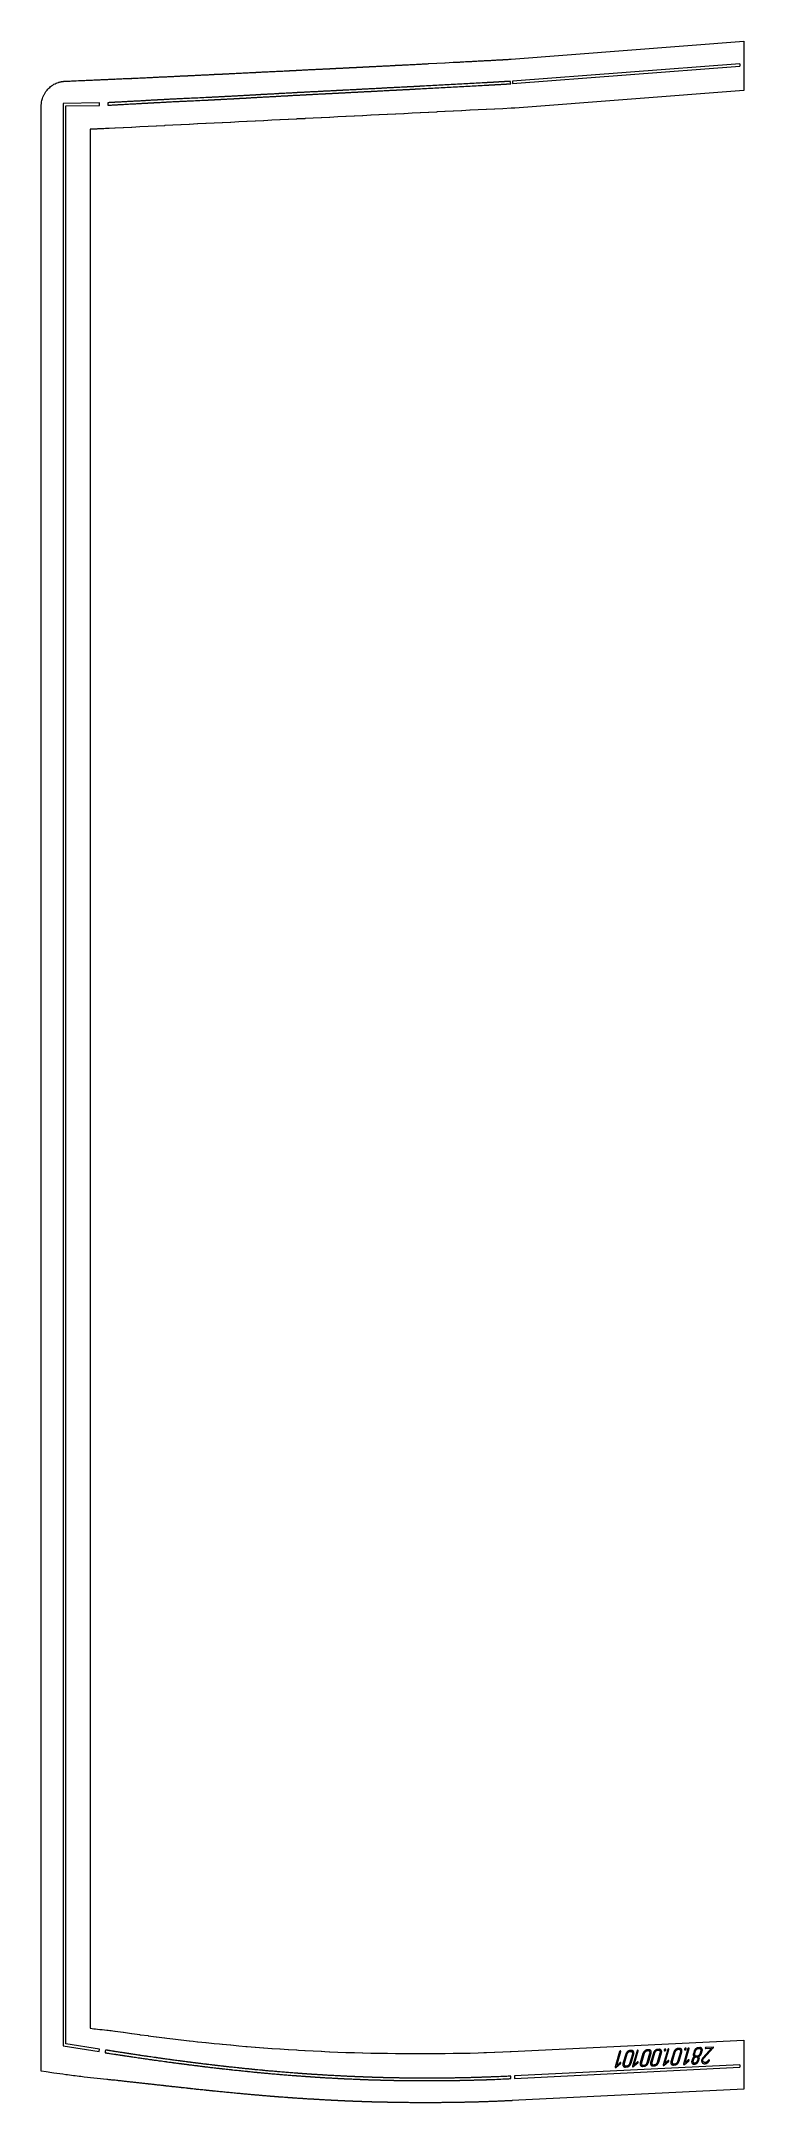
# Model space of a CAD drawing. Header units: millimetres. Extents: x 0 to 859, y 0 to 2520.
import ezdxf

# ---------------------------------------------------------------- set-up
doc = ezdxf.new("R2010")
doc.units = ezdxf.units.MM
doc.linetypes.add('K5LT_BASIC', pattern=[0])
doc.layers.add('Engraving', color=7, linetype='Continuous')

msp = doc.modelspace()

# ---------------------------------------------------------------- linework, layer by layer
at = {"color": 143, "linetype": 'K5LT_BASIC', "lineweight": 15, "true_color": 0x33acca}
for p, q in [((523.8, 2495.1), (524.1, 2495.2)), ((533.9, 2495.7), (534.1, 2495.7)), ((543.9, 2496.2), (544.2, 2496.3)), ((554, 2496.8), (554.3, 2496.8)), ((564.1, 2497.3), (564.4, 2497.4)), ((572.7, 2497.8), (574.3, 2497.9)), ((574.3, 2497.9), (574.4, 2498)), ((574.4, 2498), (858.7, 2519.9)), ((858.7, 2519.9), (858.7, 2489.8)), ((150.7, 2476.4), (150.9, 2476.4)), ((160.7, 2476.9), (161, 2476.9)), ((170.8, 2477.4), (171.1, 2477.4)), ((180.9, 2477.9), (181.2, 2477.9)), ((191, 2478.4), (191.3, 2478.4)), ((201.1, 2478.8), (201.4, 2478.9)), ((211.2, 2479.3), (211.4, 2479.4)), ((221.2, 2479.8), (221.5, 2479.8)), ((231.3, 2480.3), (231.6, 2480.3)), ((241.4, 2480.8), (241.7, 2480.8)), ((251.5, 2481.3), (251.8, 2481.3)), ((261.6, 2481.8), (261.9, 2481.8)), ((271.7, 2482.3), (272, 2482.3)), ((281.7, 2482.8), (282, 2482.8)), ((291.8, 2483.3), (292.1, 2483.3)), ((301.9, 2483.8), (302.2, 2483.8)), ((312, 2484.3), (312.3, 2484.3)), ((322.1, 2484.8), (322.4, 2484.8)), ((332.2, 2485.3), (332.5, 2485.3)), ((342.3, 2485.8), (342.5, 2485.8)), ((352.3, 2486.3), (352.6, 2486.3)), ((362.4, 2486.8), (362.7, 2486.8)), ((372.5, 2487.3), (372.8, 2487.3)), ((382.6, 2487.8), (382.9, 2487.8)), ((392.7, 2488.3), (393, 2488.3)), ((402.8, 2488.8), (403.1, 2488.9)), ((412.8, 2489.4), (413.1, 2489.4)), ((422.9, 2489.9), (423.2, 2489.9)), ((433, 2490.4), (433.3, 2490.4)), ((443.1, 2490.9), (443.4, 2490.9)), ((453.2, 2491.4), (453.5, 2491.4)), ((463.3, 2491.9), (463.6, 2492)), ((473.4, 2492.5), (473.6, 2492.5)), ((473.6, 2492.5), (483.4, 2493)), ((483.4, 2493), (483.7, 2493)), ((483.7, 2493), (493.5, 2493.5)), ((493.5, 2493.5), (493.8, 2493.5)), ((493.8, 2493.5), (503.6, 2494.1)), ((503.6, 2494.1), (503.9, 2494.1)), ((513.7, 2494.6), (514, 2494.6)), ((858.7, 2489.8), (858.7, 2459.7)), ((858.7, 2459.7), (579, 2438.1)), ((0, 38.7), (0, 2440.6)), ((201.1, 2419.2), (191.3, 2418.7)), ((201.4, 2419.2), (201.1, 2419.2)), ((211.2, 2419.7), (201.4, 2419.2)), ((211.4, 2419.7), (211.2, 2419.7)), ((221.2, 2420.2), (211.4, 2419.7)), ((221.5, 2420.2), (221.2, 2420.2)), ((231.3, 2420.7), (221.5, 2420.2)), ((231.6, 2420.7), (231.3, 2420.7)), ((241.4, 2421.2), (231.6, 2420.7)), ((241.7, 2421.2), (241.4, 2421.2)), ((251.5, 2421.7), (241.7, 2421.2)), ((251.8, 2421.7), (251.5, 2421.7)), ((261.6, 2422.2), (251.8, 2421.7)), ((261.9, 2422.2), (261.6, 2422.2)), ((271.7, 2422.7), (261.9, 2422.2)), ((272, 2422.7), (271.7, 2422.7)), ((281.7, 2423.2), (272, 2422.7)), ((282, 2423.2), (281.7, 2423.2)), ((291.8, 2423.7), (282, 2423.2)), ((292.1, 2423.7), (291.8, 2423.7)), ((301.9, 2424.2), (292.1, 2423.7)), ((302.2, 2424.2), (301.9, 2424.2)), ((312, 2424.7), (302.2, 2424.2)), ((312.3, 2424.8), (312, 2424.7)), ((322.1, 2425.2), (312.3, 2424.8)), ((322.4, 2425.3), (322.1, 2425.2)), ((332.2, 2425.8), (322.4, 2425.3)), ((332.5, 2425.8), (332.2, 2425.8)), ((342.3, 2426.3), (332.5, 2425.8)), ((342.5, 2426.3), (342.3, 2426.3)), ((352.3, 2426.8), (342.5, 2426.3)), ((352.6, 2426.8), (352.3, 2426.8)), ((362.4, 2427.3), (352.6, 2426.8)), ((362.7, 2427.3), (362.4, 2427.3)), ((372.5, 2427.8), (362.7, 2427.3)), ((372.8, 2427.8), (372.5, 2427.8)), ((382.6, 2428.3), (372.8, 2427.8)), ((382.9, 2428.3), (382.6, 2428.3)), ((392.7, 2428.8), (382.9, 2428.3)), ((393, 2428.8), (392.7, 2428.8)), ((402.8, 2429.3), (393, 2428.8)), ((403.1, 2429.3), (402.8, 2429.3)), ((412.8, 2429.8), (403.1, 2429.3)), ((413.1, 2429.8), (412.8, 2429.8)), ((422.9, 2430.3), (413.1, 2429.8)), ((423.2, 2430.3), (422.9, 2430.3)), ((433, 2430.8), (423.2, 2430.3)), ((433.3, 2430.8), (433, 2430.8)), ((443.1, 2431.3), (433.3, 2430.8)), ((443.4, 2431.3), (443.1, 2431.3)), ((453.2, 2431.8), (443.4, 2431.3)), ((453.5, 2431.8), (453.2, 2431.8)), ((463.3, 2432.3), (453.5, 2431.8)), ((463.6, 2432.3), (463.3, 2432.3)), ((473.4, 2432.8), (463.6, 2432.3)), ((473.6, 2432.8), (473.4, 2432.8)), ((483.4, 2433.3), (473.6, 2432.8)), ((483.7, 2433.4), (483.4, 2433.3)), ((493.5, 2433.8), (483.7, 2433.4)), ((493.8, 2433.9), (493.5, 2433.8)), ((503.6, 2434.4), (493.8, 2433.9)), ((503.9, 2434.4), (503.6, 2434.4)), ((513.7, 2434.9), (503.9, 2434.4)), ((514, 2434.9), (513.7, 2434.9)), ((523.8, 2435.4), (514, 2434.9)), ((524.1, 2435.4), (523.8, 2435.4)), ((533.9, 2435.9), (524.1, 2435.4)), ((534.1, 2435.9), (533.9, 2435.9)), ((543.9, 2436.4), (534.1, 2435.9)), ((544.2, 2436.4), (543.9, 2436.4)), ((554, 2436.9), (544.2, 2436.4)), ((554.3, 2436.9), (554, 2436.9)), ((564.1, 2437.4), (554.3, 2436.9)), ((564.4, 2437.4), (564.1, 2437.4)), ((574.3, 2437.9), (564.4, 2437.4)), ((574.4, 2437.9), (574.3, 2437.9)), ((579, 2438.1), (574.4, 2437.9)), ((60, 2412.2), (60, 91)), ((80.3, 2413.1), (80.1, 2413.1)), ((82.9, 2413.2), (80.3, 2413.1)), ((90.1, 2413.6), (82.9, 2413.2)), ((90.4, 2413.6), (90.1, 2413.6)), ((100.2, 2414.1), (90.4, 2413.6)), ((100.5, 2414.1), (100.2, 2414.1)), ((110.3, 2414.6), (100.5, 2414.1)), ((110.6, 2414.6), (110.3, 2414.6)), ((120.4, 2415.1), (110.6, 2414.6)), ((120.7, 2415.1), (120.4, 2415.1)), ((130.5, 2415.6), (120.7, 2415.1)), ((130.8, 2415.7), (130.5, 2415.6)), ((140.6, 2416.1), (130.8, 2415.7)), ((140.9, 2416.2), (140.6, 2416.1)), ((150.7, 2416.6), (140.9, 2416.2)), ((150.9, 2416.7), (150.7, 2416.6)), ((160.7, 2417.2), (150.9, 2416.7)), ((161, 2417.2), (160.7, 2417.2)), ((170.8, 2417.7), (161, 2417.2)), ((171.1, 2417.7), (170.8, 2417.7)), ((180.9, 2418.2), (171.1, 2417.7)), ((181.2, 2418.2), (180.9, 2418.2)), ((191, 2418.7), (181.2, 2418.2)), ((191.3, 2418.7), (191, 2418.7)), ((80.1, 88.8), (80.3, 88.7)), ((87.4, 88), (90.1, 87.6)), ((90.1, 87.6), (90.4, 87.6)), ((90.4, 87.6), (100.2, 86.2)), ((100.2, 86.2), (100.5, 86.1)), ((100.5, 86.1), (110.3, 84.7)), ((110.3, 84.7), (110.6, 84.7)), ((110.6, 84.7), (120.4, 83.3)), ((120.4, 83.3), (120.7, 83.2)), ((120.7, 83.2), (121.2, 83.2)), ((121.2, 83.2), (130.5, 82)), ((130.5, 82), (130.8, 81.9)), ((130.8, 81.9), (140.6, 80.6)), ((140.6, 80.6), (140.9, 80.6)), ((140.9, 80.6), (150.7, 79.3)), ((150.7, 79.3), (150.9, 79.3)), ((150.9, 79.3), (153.4, 79)), ((153.4, 79), (160.7, 78.1)), ((160.7, 78.1), (161, 78.1)), ((161, 78.1), (170.8, 76.9)), ((170.8, 76.9), (171.1, 76.9)), ((171.1, 76.9), (180.9, 75.8)), ((180.9, 75.8), (181.2, 75.7)), ((181.2, 75.7), (185.5, 75.2)), ((574.4, 62.6), (858.7, 76.6)), ((858.7, 76.6), (858.7, 43.5)), ((185.5, 75.2), (191, 74.6)), ((191, 74.6), (191.3, 74.6)), ((191.3, 74.6), (201.1, 73.6)), ((201.1, 73.6), (201.4, 73.6)), ((201.4, 73.6), (211.2, 72.5)), ((211.2, 72.5), (211.4, 72.5)), ((211.4, 72.5), (217.7, 71.9)), ((217.7, 71.9), (221.2, 71.5)), ((221.2, 71.5), (221.5, 71.5)), ((221.5, 71.5), (231.3, 70.6)), ((231.3, 70.6), (231.6, 70.6)), ((231.6, 70.6), (241.4, 69.7)), ((241.4, 69.7), (241.7, 69.7)), ((241.7, 69.7), (249.9, 68.9)), ((249.9, 68.9), (251.5, 68.8)), ((251.5, 68.8), (251.8, 68.8)), ((251.8, 68.8), (261.6, 68)), ((261.6, 68), (261.9, 68)), ((261.9, 68), (271.7, 67.2)), ((271.7, 67.2), (272, 67.2)), ((272, 67.2), (281.7, 66.5)), ((281.7, 66.5), (282, 66.4)), ((282, 66.4), (282.2, 66.4)), ((282.2, 66.4), (291.8, 65.8)), ((291.8, 65.8), (292.1, 65.8)), ((292.1, 65.8), (301.9, 65.1)), ((301.9, 65.1), (302.2, 65.1)), ((302.2, 65.1), (312, 64.5)), ((312, 64.5), (312.3, 64.5)), ((312.3, 64.5), (314.5, 64.3)), ((314.5, 64.3), (322.1, 63.9)), ((322.1, 63.9), (322.4, 63.9)), ((322.4, 63.9), (332.2, 63.4)), ((332.2, 63.4), (332.5, 63.4)), ((332.5, 63.4), (342.3, 62.9)), ((342.3, 62.9), (342.5, 62.9)), ((342.5, 62.9), (346.8, 62.6)), ((346.8, 62.6), (352.3, 62.4)), ((352.3, 62.4), (352.6, 62.4)), ((352.6, 62.4), (362.4, 62)), ((362.4, 62), (362.7, 62)), ((362.7, 62), (372.5, 61.6)), ((372.5, 61.6), (372.8, 61.6)), ((372.8, 61.6), (379.2, 61.4)), ((379.2, 61.4), (382.6, 61.3)), ((382.6, 61.3), (382.9, 61.3)), ((382.9, 61.3), (392.7, 61)), ((392.7, 61), (393, 61)), ((393, 61), (402.8, 60.7)), ((402.8, 60.7), (403.1, 60.7)), ((403.1, 60.7), (411.5, 60.5)), ((411.5, 60.5), (412.8, 60.5)), ((412.8, 60.5), (413.1, 60.5)), ((413.1, 60.5), (422.9, 60.4)), ((422.9, 60.4), (423.2, 60.4)), ((423.2, 60.4), (433, 60.2)), ((433, 60.2), (433.3, 60.2)), ((433.3, 60.2), (443.1, 60.1)), ((443.1, 60.1), (443.4, 60.1)), ((443.4, 60.1), (443.9, 60.1)), ((443.9, 60.1), (453.2, 60.1)), ((453.2, 60.1), (453.5, 60.1)), ((453.5, 60.1), (463.3, 60.1)), ((463.3, 60.1), (463.6, 60.1)), ((463.6, 60.1), (473.4, 60.1)), ((473.4, 60.1), (473.6, 60.1)), ((473.6, 60.1), (476.3, 60.1)), ((476.3, 60.1), (483.4, 60.1)), ((483.4, 60.1), (483.7, 60.1)), ((483.7, 60.1), (493.5, 60.3)), ((493.5, 60.3), (493.8, 60.3)), ((493.8, 60.3), (503.6, 60.4)), ((503.6, 60.4), (503.9, 60.4)), ((503.9, 60.4), (508.6, 60.5)), ((508.6, 60.5), (513.7, 60.6)), ((513.7, 60.6), (514, 60.6)), ((514, 60.6), (523.8, 60.8)), ((523.8, 60.8), (524.1, 60.8)), ((524.1, 60.8), (533.9, 61.1)), ((533.9, 61.1), (534.1, 61.1)), ((534.1, 61.1), (541, 61.3)), ((541, 61.3), (543.9, 61.4)), ((543.9, 61.4), (544.2, 61.4)), ((544.2, 61.4), (554, 61.8)), ((554, 61.8), (554.3, 61.8)), ((554.3, 61.8), (564.1, 62.2)), ((564.1, 62.2), (564.4, 62.2)), ((564.4, 62.2), (573.2, 62.5)), ((573.2, 62.5), (574.3, 62.6)), ((574.3, 62.6), (574.4, 62.6)), ((6.2, 37.7), (0, 38.7)), ((80.3, 28.4), (80.1, 28.4)), ((858.7, 43.5), (858.7, 16.5)), ((251.8, 10.3), (251.5, 10.3)), ((261.9, 9.4), (261.6, 9.4)), ((272, 8.5), (271.7, 8.6)), ((282, 7.7), (281.7, 7.7)), ((292.1, 6.9), (291.8, 7)), ((302.2, 6.2), (301.9, 6.2)), ((312.3, 5.5), (312, 5.5)), ((322.4, 4.8), (322.1, 4.8)), ((332.5, 4.2), (332.2, 4.2)), ((342.5, 3.6), (342.3, 3.6)), ((352.6, 3), (352.3, 3.1)), ((362.7, 2.5), (362.4, 2.6)), ((372.8, 2.1), (372.5, 2.1)), ((382.9, 1.7), (382.6, 1.7)), ((393, 1.3), (392.7, 1.3)), ((403.1, 1), (402.8, 1)), ((413.1, 0.7), (412.8, 0.7)), ((423.2, 0.5), (422.9, 0.5)), ((433.3, 0.3), (433, 0.3)), ((443.4, 0.1), (443.1, 0.1)), ((453.5, 0), (453.2, 0)), ((483.7, 0), (483.4, 0)), ((493.8, 0.1), (493.5, 0.1)), ((503.9, 0.2), (503.6, 0.2)), ((514, 0.4), (513.7, 0.4)), ((524.1, 0.7), (523.8, 0.6)), ((534.1, 0.9), (533.9, 0.9)), ((544.2, 1.3), (543.9, 1.2)), ((554.3, 1.6), (554, 1.6)), ((564.4, 2), (564.1, 2)), ((574.4, 2.5), (574.3, 2.5)), ((858.7, 16.5), (575.8, 2.6)), ((463.6, 0), (463.3, 0)), ((473.6, 0), (473.4, 0))]:
    msp.add_line(p, q, dxfattribs=at)
for centre, radius, start, end in [((86.4, 2550.1), 76.5, 272.7758, 272.9939), ((96.2, 2555.3), 81.3, 272.8538, 273.0591), ((105.9, 2560.8), 86.4, 272.9182, 273.1115), ((115.6, 2566.5), 91.7, 272.9714, 273.1535), ((125.4, 2572.6), 97.3, 273.0152, 273.1868), ((135.1, 2578.9), 103.1, 273.0511, 273.2129)]:
    msp.add_arc(centre, radius, start, end, dxfattribs=at)
for points, knots in [([(514, 2494.6), (514.9, 2494.7), (517, 2494.8), (520.3, 2495), (522.7, 2495.1), (523.8, 2495.1)], [0, 0, 0, 0, 0.2385206, 0.5963015, 0.8908404, 0.8908404, 0.8908404, 0.8908404]), ([(524.1, 2495.2), (524.2, 2495.2), (524.5, 2495.2), (525.3, 2495.2), (526.8, 2495.3), (528.8, 2495.4), (531.3, 2495.5), (533, 2495.6), (533.9, 2495.7)], [0, 0, 0, 0, 0.0359497, 0.0898743, 0.1977235, 0.4134218, 0.6307232, 0.8480246, 0.8480246, 0.8480246, 0.8480246]), ([(534.1, 2495.7), (534.3, 2495.7), (534.7, 2495.7), (535.6, 2495.8), (537.2, 2495.9), (539.4, 2496), (541.4, 2496.1), (542.7, 2496.2), (543.4, 2496.2), (543.8, 2496.2), (543.9, 2496.2)], [0, 0, 0, 0, 0.040961, 0.1024025, 0.2252855, 0.4710514, 0.6606693, 0.7554783, 0.8028828, 0.8502873, 0.8502873, 0.8502873, 0.8502873]), ([(544.2, 2496.3), (544.7, 2496.3), (545.5, 2496.3), (547.3, 2496.4), (549.4, 2496.5), (551.4, 2496.6), (552.9, 2496.7), (553.6, 2496.8), (554, 2496.8)], [0, 0, 0, 0, 0.1140903, 0.2281806, 0.4563612, 0.6541866, 0.7530992, 0.8520119, 0.8520119, 0.8520119, 0.8520119]), ([(554.3, 2496.8), (555.9, 2496.9), (559.2, 2497.1), (562.4, 2497.3), (564.1, 2497.3)], [0, 0, 0, 0, 0.4142669, 0.8532512, 0.8532512, 0.8532512, 0.8532512]), ([(564.4, 2497.4), (564.5, 2497.4), (564.8, 2497.4), (565.3, 2497.4), (566.1, 2497.5), (567.3, 2497.5), (568.9, 2497.6), (570.8, 2497.7), (572.1, 2497.8), (572.7, 2497.8)], [0, 0, 0, 0, 0.0289484, 0.0578969, 0.1361685, 0.2144401, 0.3709834, 0.5275266, 0.6840699, 0.6840699, 0.6840699, 0.6840699]), ([(0, 2440.6), (0, 2440.9), (0, 2441.5), (0.1, 2442.6), (0.2, 2444.6), (0.7, 2447.1), (1.5, 2450.1), (2.6, 2453.1), (4.2, 2456.1), (6, 2458.9), (8.1, 2461.3), (10.3, 2463.5), (12.8, 2465.5), (15.4, 2467.2), (18.2, 2468.5), (20.5, 2469.4), (22.3, 2469.9), (23.6, 2470.2), (24.9, 2470.5), (26, 2470.6), (26.8, 2470.7), (27.4, 2470.8), (28.1, 2470.9), (28.5, 2470.9), (28.7, 2470.9)], [0, 0, 0, 0, 0.434521, 0.869042, 1.738084, 3.347211, 4.729594, 6.420624, 8.111654, 9.802684, 11.368479, 12.921366, 14.408623, 16.137559, 17.617511, 19.097463, 19.7873, 20.477137, 21.107853, 21.738568, 22.053926, 22.369284, 22.684642, 23, 23, 23, 23]), ([(28.7, 2470.9), (29, 2470.9), (29.7, 2470.9), (31.5, 2471), (35, 2471.2), (41.7, 2471.5), (48.7, 2471.8), (55, 2472.1), (59.3, 2472.3), (64.1, 2472.5), (69.4, 2472.7), (74.8, 2473), (78.3, 2473.1), (80.3, 2473.2)], [0, 0, 0, 0, 0.110982, 0.322856, 0.736516, 1.553747, 3.147851, 3.662706, 4.177562, 4.922274, 5.666987, 6.411699, 7.156412, 7.156412, 7.156412, 7.156412]), ([(80.3, 2473.2), (81.9, 2473.3), (85.2, 2473.4), (88.4, 2473.5), (90.1, 2473.6)], [0, 0, 0, 0, 0.639848, 1.325965, 1.325965, 1.325965, 1.325965]), ([(90.4, 2473.6), (91.5, 2473.7), (94.7, 2473.8), (98, 2474), (100.2, 2474.1)], [0, 0, 0, 0, 0.393355, 1.258927, 1.258927, 1.258927, 1.258927]), ([(100.5, 2474.1), (101.4, 2474.1), (103.5, 2474.2), (106.8, 2474.4), (109.2, 2474.5), (110.3, 2474.5)], [0, 0, 0, 0, 0.313626, 0.784064, 1.183682, 1.183682, 1.183682, 1.183682]), ([(110.6, 2474.5), (111.4, 2474.6), (113.4, 2474.7), (116.7, 2474.8), (119.1, 2474.9), (120.4, 2475)], [0, 0, 0, 0, 0.278252, 0.695629, 1.134624, 1.134624, 1.134624, 1.134624]), ([(120.7, 2475), (121.2, 2475), (122.5, 2475.1), (125.7, 2475.2), (128.5, 2475.4), (130.5, 2475.4)], [0, 0, 0, 0, 0.169105, 0.422763, 1.097884, 1.097884, 1.097884, 1.097884]), ([(130.8, 2475.5), (131.1, 2475.5), (131.9, 2475.5), (133.6, 2475.6), (136.5, 2475.7), (139, 2475.9), (140.6, 2475.9)], [0, 0, 0, 0, 0.096364, 0.240911, 0.530004, 1.012805, 1.012805, 1.012805, 1.012805]), ([(140.9, 2475.9), (141.3, 2476), (142.1, 2476), (143.7, 2476.1), (145.7, 2476.2), (148.2, 2476.3), (149.8, 2476.4), (150.7, 2476.4)], [0, 0, 0, 0, 0.1221265, 0.244253, 0.4885059, 0.7377668, 0.9870277, 0.9870277, 0.9870277, 0.9870277]), ([(150.9, 2476.4), (151.8, 2476.5), (153.4, 2476.5), (155.8, 2476.7), (157.9, 2476.8), (159.5, 2476.8), (160.3, 2476.9), (160.7, 2476.9)], [0, 0, 0, 0, 0.2438117, 0.4876233, 0.731435, 0.8533408, 0.9752467, 0.9752467, 0.9752467, 0.9752467]), ([(161, 2476.9), (161.8, 2476.9), (163.5, 2477), (165.9, 2477.1), (168, 2477.2), (169.6, 2477.3), (170.4, 2477.4), (170.8, 2477.4)], [0, 0, 0, 0, 0.2405198, 0.4810396, 0.7215594, 0.8418193, 0.9620792, 0.9620792, 0.9620792, 0.9620792]), ([(171.1, 2477.4), (171.9, 2477.4), (173.6, 2477.5), (176, 2477.6), (178, 2477.7), (179.7, 2477.8), (180.5, 2477.8), (180.9, 2477.9)], [0, 0, 0, 0, 0.2330517, 0.4661035, 0.6991552, 0.8156811, 0.932207, 0.932207, 0.932207, 0.932207]), ([(181.2, 2477.9), (182, 2477.9), (183.6, 2478), (186.1, 2478.1), (188.1, 2478.2), (189.8, 2478.3), (190.6, 2478.3), (191, 2478.4)], [0, 0, 0, 0, 0.268033, 0.536066, 0.804099, 0.938115, 1.072132, 1.072132, 1.072132, 1.072132]), ([(191.3, 2478.4), (191.7, 2478.4), (192.5, 2478.4), (194.1, 2478.5), (196.2, 2478.6), (198.6, 2478.7), (200.3, 2478.8), (201.1, 2478.8)], [0, 0, 0, 0, 0.130005, 0.260009, 0.520019, 0.780028, 1.040037, 1.040037, 1.040037, 1.040037]), ([(201.4, 2478.9), (201.9, 2478.9), (202.9, 2478.9), (204.8, 2479), (206.8, 2479.1), (209.1, 2479.2), (210.5, 2479.3), (211.2, 2479.3)], [0, 0, 0, 0, 0.161456, 0.322911, 0.575682, 0.791361, 1.00704, 1.00704, 1.00704, 1.00704]), ([(211.4, 2479.4), (211.8, 2479.4), (212.6, 2479.4), (214, 2479.5), (216, 2479.6), (218.5, 2479.7), (220.3, 2479.8), (221.2, 2479.8)], [0, 0, 0, 0, 0.1111029, 0.2222057, 0.4444114, 0.7163695, 0.9883276, 0.9883276, 0.9883276, 0.9883276]), ([(221.5, 2479.8), (221.9, 2479.9), (222.5, 2479.9), (223.9, 2480), (225.9, 2480.1), (228, 2480.2), (229.7, 2480.2), (230.6, 2480.3), (231.1, 2480.3), (231.3, 2480.3)], [0, 0, 0, 0, 0.0988806, 0.1977612, 0.3955223, 0.6744957, 0.8139824, 0.8837257, 0.953469, 0.953469, 0.953469, 0.953469]), ([(231.6, 2480.3), (231.9, 2480.4), (232.5, 2480.4), (233.7, 2480.4), (235.6, 2480.5), (238.3, 2480.7), (240.4, 2480.8), (241.4, 2480.8)], [0, 0, 0, 0, 0.0855718, 0.1711436, 0.3422873, 0.6377483, 0.9332093, 0.9332093, 0.9332093, 0.9332093]), ([(241.7, 2480.8), (242, 2480.8), (242.5, 2480.9), (243.5, 2480.9), (245.4, 2481), (248.1, 2481.2), (250.4, 2481.3), (251.5, 2481.3)], [0, 0, 0, 0, 0.0726563, 0.1453126, 0.2906253, 0.6059966, 0.9213679, 0.9213679, 0.9213679, 0.9213679]), ([(251.8, 2481.3), (252.6, 2481.4), (254.8, 2481.5), (258.1, 2481.6), (260.5, 2481.8), (261.6, 2481.8)], [0, 0, 0, 0, 0.2413435, 0.6033589, 0.9162929, 0.9162929, 0.9162929, 0.9162929]), ([(261.9, 2481.8), (262.2, 2481.8), (262.9, 2481.9), (264.2, 2481.9), (266.2, 2482), (268.8, 2482.2), (270.7, 2482.3), (271.7, 2482.3)], [0, 0, 0, 0, 0.0905195, 0.1810389, 0.3620778, 0.6274534, 0.8928289, 0.8928289, 0.8928289, 0.8928289]), ([(272, 2482.3), (272.5, 2482.3), (273.8, 2482.4), (276.1, 2482.5), (278.8, 2482.7), (280.8, 2482.8), (281.7, 2482.8)], [0, 0, 0, 0, 0.1429076, 0.357269, 0.6281711, 0.8990732, 0.8990732, 0.8990732, 0.8990732]), ([(282, 2482.8), (282.4, 2482.8), (283.2, 2482.9), (285, 2483), (288, 2483.1), (290.4, 2483.2), (291.8, 2483.3)], [0, 0, 0, 0, 0.0899911, 0.2249777, 0.494951, 0.8870358, 0.8870358, 0.8870358, 0.8870358]), ([(292.1, 2483.3), (292.3, 2483.3), (292.8, 2483.4), (293.8, 2483.4), (295.7, 2483.5), (298.5, 2483.6), (300.7, 2483.7), (301.9, 2483.8)], [0, 0, 0, 0, 0.0504425, 0.1261064, 0.277434, 0.5800893, 0.9077003, 0.9077003, 0.9077003, 0.9077003]), ([(302.2, 2483.8), (302.6, 2483.8), (303.4, 2483.9), (304.7, 2483.9), (305.9, 2484), (307.5, 2484.1), (309.1, 2484.2), (310.8, 2484.2), (311.6, 2484.3), (312, 2484.3)], [0, 0, 0, 0, 0.1115565, 0.223113, 0.3346694, 0.4462259, 0.6693389, 0.7808954, 0.8924518, 0.8924518, 0.8924518, 0.8924518]), ([(312.3, 2484.3), (312.7, 2484.3), (313.5, 2484.4), (315.1, 2484.5), (317.2, 2484.6), (319.2, 2484.7), (320.9, 2484.7), (321.7, 2484.8), (322.1, 2484.8)], [0, 0, 0, 0, 0.1116145, 0.223229, 0.446458, 0.669687, 0.7813014, 0.8929159, 0.8929159, 0.8929159, 0.8929159]), ([(322.4, 2484.8), (322.8, 2484.8), (323.6, 2484.9), (325.2, 2485), (327.3, 2485.1), (329.3, 2485.2), (330.9, 2485.2), (331.8, 2485.3), (332.2, 2485.3)], [0, 0, 0, 0, 0.1115049, 0.2230097, 0.4460194, 0.6690292, 0.780534, 0.8920389, 0.8920389, 0.8920389, 0.8920389]), ([(332.5, 2485.3), (332.9, 2485.3), (333.7, 2485.4), (335.3, 2485.5), (337.4, 2485.6), (339.4, 2485.7), (341, 2485.7), (341.8, 2485.8), (342.3, 2485.8)], [0, 0, 0, 0, 0.108862, 0.2177241, 0.4354482, 0.6531723, 0.7620343, 0.8708963, 0.8708963, 0.8708963, 0.8708963]), ([(342.5, 2485.8), (343, 2485.8), (343.8, 2485.9), (345.4, 2486), (347.4, 2486.1), (349.5, 2486.2), (351.1, 2486.2), (351.9, 2486.3), (352.3, 2486.3)], [0, 0, 0, 0, 0.1107905, 0.221581, 0.4431619, 0.6647429, 0.7755334, 0.8863239, 0.8863239, 0.8863239, 0.8863239]), ([(352.6, 2486.3), (353, 2486.3), (353.9, 2486.4), (355.5, 2486.5), (357.5, 2486.6), (359.6, 2486.7), (361.2, 2486.8), (362, 2486.8), (362.4, 2486.8)], [0, 0, 0, 0, 0.1077463, 0.2154927, 0.4309853, 0.646478, 0.7542244, 0.8619707, 0.8619707, 0.8619707, 0.8619707]), ([(362.7, 2486.8), (362.9, 2486.8), (363.3, 2486.9), (363.9, 2486.9), (364.4, 2486.9), (365.2, 2487), (366.1, 2487), (367.3, 2487.1), (368.6, 2487.1), (369.7, 2487.2), (370.6, 2487.2), (371.2, 2487.3), (371.9, 2487.3), (372.3, 2487.3), (372.5, 2487.3)], [0, 0, 0, 0, 0.0510862, 0.1021724, 0.1532587, 0.2043449, 0.3065173, 0.4086898, 0.5254081, 0.6421264, 0.7004856, 0.7588447, 0.8172039, 0.875563, 0.875563, 0.875563, 0.875563]), ([(372.8, 2487.3), (373, 2487.3), (373.3, 2487.4), (373.8, 2487.4), (374.3, 2487.4), (375, 2487.4), (375.9, 2487.5), (377.5, 2487.6), (379.1, 2487.6), (380.5, 2487.7), (381.2, 2487.8), (381.9, 2487.8), (382.4, 2487.8), (382.6, 2487.8)], [0, 0, 0, 0, 0.045815, 0.0916299, 0.1374449, 0.1832599, 0.2748898, 0.3665197, 0.6174506, 0.6801833, 0.742916, 0.8056487, 0.8683814, 0.8683814, 0.8683814, 0.8683814]), ([(382.9, 2487.8), (383, 2487.8), (383.3, 2487.9), (383.9, 2487.9), (384.7, 2487.9), (385.6, 2488), (387.2, 2488.1), (389.1, 2488.2), (390.9, 2488.2), (391.9, 2488.3), (392.4, 2488.3), (392.7, 2488.3)], [0, 0, 0, 0, 0.0398883, 0.0797767, 0.1595533, 0.23933, 0.3191066, 0.5895681, 0.7247988, 0.7924142, 0.8600296, 0.8600296, 0.8600296, 0.8600296]), ([(393, 2488.3), (393.1, 2488.4), (393.5, 2488.4), (394.1, 2488.4), (394.9, 2488.4), (395.9, 2488.5), (397.5, 2488.6), (399.1, 2488.7), (400.5, 2488.7), (401.3, 2488.8), (402, 2488.8), (402.5, 2488.8), (402.8, 2488.8)], [0, 0, 0, 0, 0.0419132, 0.0838263, 0.1676527, 0.251479, 0.3353053, 0.5929488, 0.6573597, 0.7217706, 0.7861815, 0.8505924, 0.8505924, 0.8505924, 0.8505924]), ([(403.1, 2488.9), (403.2, 2488.9), (403.6, 2488.9), (404.4, 2488.9), (405.3, 2489), (406.4, 2489), (408, 2489.1), (409.5, 2489.2), (410.9, 2489.3), (411.5, 2489.3), (412.2, 2489.3), (412.6, 2489.3), (412.8, 2489.4)], [0, 0, 0, 0, 0.0493279, 0.0986558, 0.1973116, 0.2959675, 0.3946233, 0.6278503, 0.686157, 0.7444638, 0.8027705, 0.8610773, 0.8610773, 0.8610773, 0.8610773]), ([(413.1, 2489.4), (413.5, 2489.4), (414.4, 2489.4), (416, 2489.5), (418, 2489.6), (420.1, 2489.7), (421.7, 2489.8), (422.5, 2489.8), (422.9, 2489.9)], [0, 0, 0, 0, 0.1088725, 0.217745, 0.4354901, 0.6532351, 0.7621076, 0.8709801, 0.8709801, 0.8709801, 0.8709801]), ([(423.2, 2489.9), (423.6, 2489.9), (424.4, 2489.9), (426.1, 2490), (428.1, 2490.1), (430.2, 2490.2), (431.8, 2490.3), (432.6, 2490.4), (433, 2490.4)], [0, 0, 0, 0, 0.1100349, 0.2200698, 0.4401396, 0.6602094, 0.7702443, 0.8802792, 0.8802792, 0.8802792, 0.8802792]), ([(433.3, 2490.4), (433.7, 2490.4), (434.5, 2490.5), (436.2, 2490.5), (437.8, 2490.6), (439.4, 2490.7), (440.6, 2490.8), (441.9, 2490.8), (442.7, 2490.9), (443.1, 2490.9)], [0, 0, 0, 0, 0.108414, 0.216828, 0.433656, 0.54207, 0.650484, 0.758898, 0.867312, 0.867312, 0.867312, 0.867312]), ([(443.4, 2490.9), (443.9, 2490.9), (445.4, 2491), (447.7, 2491.1), (450.4, 2491.3), (452.3, 2491.4), (453.2, 2491.4)], [0, 0, 0, 0, 0.150169, 0.3754224, 0.625216, 0.8750096, 0.8750096, 0.8750096, 0.8750096]), ([(453.5, 2491.4), (453.8, 2491.5), (454.4, 2491.5), (455.6, 2491.5), (457.6, 2491.6), (460.2, 2491.8), (462.3, 2491.9), (463.3, 2491.9)], [0, 0, 0, 0, 0.0835951, 0.1671902, 0.3343804, 0.6083647, 0.882349, 0.882349, 0.882349, 0.882349]), ([(503.9, 2494.1), (504.3, 2494.1), (505.1, 2494.1), (506.7, 2494.2), (508.7, 2494.3), (510.8, 2494.4), (512.4, 2494.5), (513.3, 2494.6), (513.7, 2494.6)], [0, 0, 0, 0, 0.1094543, 0.2189087, 0.4378174, 0.6625383, 0.7748988, 0.8872593, 0.8872593, 0.8872593, 0.8872593]), ([(80.1, 2413.1), (79.6, 2413.1), (77.8, 2413), (75, 2412.9), (71.7, 2412.8), (69.1, 2412.6), (66.9, 2412.5), (64.9, 2412.5), (62.9, 2412.4), (61.2, 2412.3), (60.3, 2412.2), (60, 2412.2)], [1.009148, 1.009148, 1.009148, 1.009148, 1.575407, 3.150814, 4.463415, 5.51321, 6.265412, 7.00647, 7.910447, 8.6339, 9, 9, 9, 9]), ([(60, 91), (62.9, 90.7), (69.5, 89.9), (76.1, 89.2), (80.1, 88.8)], [0, 0, 0, 0, 0.664754, 1.513779, 1.513779, 1.513779, 1.513779]), ([(80.1, 28.4), (74.9, 29), (64.3, 30.1), (47.6, 32), (31.2, 34.1), (17.1, 36), (9.2, 37.2), (6.2, 37.7)], [0, 0, 0, 0, 0.66589, 1.331779, 2.115214, 2.739271, 3.123347, 3.123347, 3.123347, 3.123347]), ([(90.4, 27.4), (90.4, 27.4), (90.4, 27.4), (90.4, 27.4), (90.3, 27.4), (90.2, 27.4), (90.2, 27.4), (90.2, 27.4), (90.1, 27.4)], [0, 0, 0, 0, 0.25029, 0.50058, 1.00116, 1.50058, 1.75029, 2, 2, 2, 2]), ([(100.2, 26.3), (99.4, 26.4), (97.8, 26.6), (95.5, 26.8), (93.1, 27.1), (91.4, 27.3), (90.4, 27.4)], [0, 0, 0, 0, 0.0988226, 0.1976452, 0.2744355, 0.397278, 0.397278, 0.397278, 0.397278]), ([(100.5, 26.3), (100.5, 26.3), (100.5, 26.3), (100.4, 26.3), (100.4, 26.3), (100.3, 26.3), (100.3, 26.3), (100.2, 26.3), (100.2, 26.3)], [0, 0, 0, 0, 0.25027, 0.50054, 1.00108, 1.50054, 1.75027, 2, 2, 2, 2]), ([(110.3, 25.2), (109.5, 25.3), (107.9, 25.5), (104.6, 25.8), (102.2, 26.1), (100.5, 26.3)], [0, 0, 0, 0, 0.0995412, 0.1990824, 0.3981649, 0.3981649, 0.3981649, 0.3981649]), ([(110.6, 25.2), (110.6, 25.2), (110.6, 25.2), (110.5, 25.2), (110.5, 25.2), (110.4, 25.2), (110.4, 25.2), (110.3, 25.2), (110.3, 25.2)], [0, 0, 0, 0, 0.250252, 0.500504, 1.001007, 1.500504, 1.750252, 2, 2, 2, 2]), ([(120.4, 24.1), (119.6, 24.2), (118, 24.4), (114.7, 24.7), (112.2, 25), (110.6, 25.2)], [0, 0, 0, 0, 0.0953415, 0.1906829, 0.3813659, 0.3813659, 0.3813659, 0.3813659]), ([(120.7, 24.1), (120.7, 24.1), (120.7, 24.1), (120.6, 24.1), (120.5, 24.1), (120.5, 24.1), (120.4, 24.1), (120.4, 24.1), (120.4, 24.1)], [0, 0, 0, 0, 0.250235, 0.50047, 1.00094, 1.50047, 1.750235, 2, 2, 2, 2]), ([(130.5, 23), (129.7, 23.1), (128, 23.2), (124.8, 23.6), (122.3, 23.9), (120.7, 24.1)], [0, 0, 0, 0, 0.0910514, 0.1821027, 0.3642055, 0.3642055, 0.3642055, 0.3642055]), ([(130.8, 22.9), (130.8, 22.9), (130.7, 22.9), (130.7, 22.9), (130.6, 23), (130.6, 23), (130.5, 23), (130.5, 23), (130.5, 23)], [0, 0, 0, 0, 0.250219, 0.500439, 1.000877, 1.500439, 1.750219, 2, 2, 2, 2]), ([(140.6, 21.8), (140.2, 21.9), (139.3, 22), (137.7, 22.2), (135.7, 22.4), (133.6, 22.6), (132, 22.8), (131.2, 22.9), (130.8, 22.9)], [0, 0, 0, 0, 0.0433426, 0.0866852, 0.1733703, 0.2600555, 0.3033981, 0.3467406, 0.3467406, 0.3467406, 0.3467406]), ([(140.9, 21.8), (140.8, 21.8), (140.8, 21.8), (140.8, 21.8), (140.7, 21.8), (140.7, 21.8), (140.6, 21.8), (140.6, 21.8), (140.6, 21.8)], [0, 0, 0, 0, 0.250205, 0.50041, 1.000819, 1.50041, 1.750205, 2, 2, 2, 2]), ([(150.7, 20.7), (150.2, 20.8), (149.3, 20.9), (147.5, 21.1), (145.4, 21.3), (143.1, 21.6), (141.6, 21.7), (140.9, 21.8)], [0, 0, 0, 0, 0.0451462, 0.0902925, 0.1805849, 0.254793, 0.3290011, 0.3290011, 0.3290011, 0.3290011]), ([(150.9, 20.7), (150.9, 20.7), (150.9, 20.7), (150.9, 20.7), (150.8, 20.7), (150.7, 20.7), (150.7, 20.7), (150.7, 20.7), (150.7, 20.7)], [0, 0, 0, 0, 0.250191, 0.500383, 1.000765, 1.500383, 1.750191, 2, 2, 2, 2]), ([(160.7, 19.6), (160.3, 19.6), (159.5, 19.7), (157.9, 19.9), (155.8, 20.1), (153.8, 20.4), (152.2, 20.5), (151.4, 20.6), (150.9, 20.7)], [0, 0, 0, 0, 0.0432059, 0.0864117, 0.1728235, 0.2592352, 0.3024411, 0.345647, 0.345647, 0.345647, 0.345647]), ([(161, 19.6), (161, 19.6), (161, 19.6), (160.9, 19.6), (160.9, 19.6), (160.8, 19.6), (160.8, 19.6), (160.7, 19.6), (160.7, 19.6)], [0, 0, 0, 0, 0.250179, 0.500358, 1.000715, 1.500358, 1.750179, 2, 2, 2, 2]), ([(170.8, 18.5), (170.4, 18.5), (169.7, 18.6), (168.1, 18.8), (166.1, 19), (164, 19.2), (162.5, 19.4), (161.7, 19.5), (161.2, 19.5), (161, 19.6)], [0, 0, 0, 0, 0.0388037, 0.0776074, 0.1552148, 0.2413344, 0.2843941, 0.305924, 0.3274539, 0.3274539, 0.3274539, 0.3274539]), ([(171.1, 18.4), (171.1, 18.4), (171.1, 18.4), (171, 18.5), (170.9, 18.5), (170.9, 18.5), (170.8, 18.5), (170.8, 18.5)], [0, 0, 0, 0, 0.375761, 0.751521, 1.375761, 1.68788, 2, 2, 2, 2]), ([(180.9, 17.4), (180.5, 17.4), (179.8, 17.5), (178.4, 17.7), (176.4, 17.9), (174.5, 18.1), (173.1, 18.2), (172.5, 18.3), (171.8, 18.4), (171.3, 18.4), (171.1, 18.4)], [0, 0, 0, 0, 0.0364279, 0.0728558, 0.1457115, 0.2359976, 0.2585692, 0.2811407, 0.3037122, 0.3262837, 0.3262837, 0.3262837, 0.3262837]), ([(181.2, 17.3), (181.2, 17.3), (181.1, 17.4), (181.1, 17.4), (181, 17.4), (181, 17.4), (180.9, 17.4), (180.9, 17.4)], [0, 0, 0, 0, 0.375715, 0.751429, 1.375715, 1.687857, 2, 2, 2, 2]), ([(191, 16.3), (189.6, 16.4), (187.3, 16.7), (184.8, 17), (183.3, 17.1), (182.6, 17.2), (181.9, 17.3), (181.4, 17.3), (181.2, 17.3)], [0, 0, 0, 0, 0.1289136, 0.2183368, 0.2406927, 0.2630485, 0.2854043, 0.3077601, 0.3077601, 0.3077601, 0.3077601]), ([(191.3, 16.3), (191.3, 16.3), (191.2, 16.3), (191.2, 16.3), (191.1, 16.3), (191, 16.3), (191, 16.3), (191, 16.3)], [0, 0, 0, 0, 0.375672, 0.751344, 1.375672, 1.687836, 2, 2, 2, 2]), ([(201.1, 15.2), (199.8, 15.4), (197.6, 15.6), (194.3, 15.9), (192.3, 16.2), (191.3, 16.3)], [0, 0, 0, 0, 0.1176292, 0.211899, 0.3061687, 0.3061687, 0.3061687, 0.3061687]), ([(201.4, 15.2), (201.3, 15.2), (201.3, 15.2), (201.2, 15.2), (201.2, 15.2), (201.1, 15.2), (201.1, 15.2), (201.1, 15.2)], [0, 0, 0, 0, 0.375632, 0.751264, 1.375632, 1.687816, 2, 2, 2, 2]), ([(211.2, 14.2), (210.9, 14.2), (210.3, 14.3), (209.4, 14.4), (208.5, 14.5), (207.4, 14.6), (206, 14.7), (204.8, 14.9), (203.7, 15), (202.9, 15), (202.2, 15.1), (201.6, 15.2), (201.4, 15.2)], [0, 0, 0, 0, 0.02464, 0.04928, 0.07392, 0.09856, 0.1411747, 0.1837894, 0.2054796, 0.2271697, 0.2488598, 0.2705499, 0.2705499, 0.2705499, 0.2705499]), ([(211.4, 14.2), (211.4, 14.2), (211.4, 14.2), (211.3, 14.2), (211.2, 14.2), (211.2, 14.2), (211.2, 14.2)], [0, 0, 0, 0, 0.441989, 0.883978, 1.441989, 2, 2, 2, 2]), ([(221.2, 13.2), (220.2, 13.3), (218.1, 13.5), (214.8, 13.8), (212.6, 14.1), (211.4, 14.2)], [0, 0, 0, 0, 0.0898783, 0.1876754, 0.2854724, 0.2854724, 0.2854724, 0.2854724]), ([(221.5, 13.2), (221.5, 13.2), (221.5, 13.2), (221.4, 13.2), (221.3, 13.2), (221.3, 13.2), (221.3, 13.2), (221.2, 13.2)], [0, 0, 0, 0, 0.375561, 0.751122, 1.375561, 1.68778, 2, 2, 2, 2]), ([(231.3, 12.2), (230.2, 12.3), (228, 12.5), (224.8, 12.8), (222.6, 13), (221.5, 13.2)], [0, 0, 0, 0, 0.0971262, 0.1902093, 0.2832924, 0.2832924, 0.2832924, 0.2832924]), ([(231.6, 12.2), (231.6, 12.2), (231.6, 12.2), (231.5, 12.2), (231.4, 12.2), (231.4, 12.2), (231.3, 12.2), (231.3, 12.2)], [0, 0, 0, 0, 0.375292, 0.750583, 1.500045, 1.750023, 2, 2, 2, 2]), ([(241.4, 11.2), (240.6, 11.3), (238.7, 11.5), (235.5, 11.8), (233, 12), (231.6, 12.2)], [0, 0, 0, 0, 0.0660276, 0.165069, 0.2808751, 0.2808751, 0.2808751, 0.2808751]), ([(241.7, 11.2), (241.7, 11.2), (241.6, 11.2), (241.6, 11.2), (241.5, 11.2), (241.4, 11.2), (241.4, 11.2), (241.4, 11.2)], [0, 0, 0, 0, 0.375274, 0.750549, 1.500039, 1.75002, 2, 2, 2, 2]), ([(251.5, 10.3), (250.9, 10.4), (249.3, 10.5), (246.1, 10.8), (243.4, 11.1), (241.7, 11.2)], [0, 0, 0, 0, 0.0500413, 0.1251033, 0.2626134, 0.2626134, 0.2626134, 0.2626134]), ([(261.6, 9.4), (261.1, 9.5), (259.9, 9.6), (257.3, 9.8), (254.5, 10), (252.4, 10.2), (251.8, 10.3)], [0, 0, 0, 0, 0.0370544, 0.0926359, 0.2037991, 0.2531669, 0.2531669, 0.2531669, 0.2531669]), ([(271.7, 8.6), (271.3, 8.6), (270.7, 8.6), (269.7, 8.7), (268.7, 8.8), (267.4, 8.9), (265.8, 9.1), (264.3, 9.2), (263.3, 9.3), (262.8, 9.3), (262.4, 9.4), (262, 9.4), (261.9, 9.4)], [0, 0, 0, 0, 0.0260963, 0.0521925, 0.0782888, 0.104385, 0.1565775, 0.20877, 0.2215741, 0.2343783, 0.2471824, 0.2599865, 0.2599865, 0.2599865, 0.2599865]), ([(281.7, 7.7), (281.6, 7.8), (281.3, 7.8), (280.6, 7.8), (279.3, 7.9), (276.6, 8.2), (274, 8.4), (272.2, 8.5), (272, 8.5)], [0, 0, 0, 0, 0.0103875, 0.0259687, 0.0571311, 0.1194559, 0.2441055, 0.2665597, 0.2665597, 0.2665597, 0.2665597]), ([(301.9, 6.2), (301.8, 6.2), (301.5, 6.2), (301.1, 6.3), (300.8, 6.3), (300.2, 6.3), (299.6, 6.4), (298, 6.5), (296.4, 6.6), (294.8, 6.7), (293.9, 6.8), (293, 6.9), (292.4, 6.9), (292.1, 6.9)], [0, 0, 0, 0, 0.0103385, 0.0206771, 0.0310156, 0.0413542, 0.0620313, 0.0827084, 0.1654167, 0.1892184, 0.2130201, 0.2368217, 0.2606234, 0.2606234, 0.2606234, 0.2606234]), ([(312, 5.5), (311.6, 5.5), (310.8, 5.6), (309.6, 5.7), (308.3, 5.7), (306.7, 5.9), (304.7, 6), (303, 6.1), (302.2, 6.2)], [0, 0, 0, 0, 0.0332849, 0.0665697, 0.0998546, 0.1331394, 0.1997091, 0.2662788, 0.2662788, 0.2662788, 0.2662788]), ([(322.1, 4.8), (321.7, 4.9), (320.9, 4.9), (319.6, 5), (318.4, 5.1), (316.8, 5.2), (314.7, 5.3), (313.1, 5.4), (312.3, 5.5)], [0, 0, 0, 0, 0.0339661, 0.0679322, 0.1018982, 0.1358643, 0.2037965, 0.2717286, 0.2717286, 0.2717286, 0.2717286]), ([(332.2, 4.2), (331.8, 4.2), (330.9, 4.3), (329.7, 4.3), (328.5, 4.4), (326.9, 4.5), (325.2, 4.6), (323.6, 4.7), (322.8, 4.8), (322.4, 4.8)], [0, 0, 0, 0, 0.0346241, 0.0692483, 0.1038724, 0.1384966, 0.2077449, 0.242369, 0.2769932, 0.2769932, 0.2769932, 0.2769932]), ([(342.3, 3.6), (341.8, 3.6), (341, 3.7), (339.4, 3.8), (337.4, 3.9), (335.3, 4), (333.7, 4.1), (332.9, 4.2), (332.5, 4.2)], [0, 0, 0, 0, 0.0327407, 0.0654814, 0.1309628, 0.1964442, 0.2291849, 0.2619256, 0.2619256, 0.2619256, 0.2619256]), ([(352.3, 3.1), (351.9, 3.1), (351.1, 3.1), (349.5, 3.2), (347.4, 3.3), (345.4, 3.4), (343.8, 3.5), (343, 3.6), (342.5, 3.6)], [0, 0, 0, 0, 0.0333076, 0.0666152, 0.1332303, 0.1998455, 0.2331531, 0.2664607, 0.2664607, 0.2664607, 0.2664607]), ([(362.4, 2.6), (362.2, 2.6), (361.8, 2.6), (361.2, 2.6), (360.7, 2.6), (359.9, 2.7), (358.9, 2.7), (357.7, 2.8), (356.4, 2.8), (355.4, 2.9), (354.5, 2.9), (353.9, 3), (353.3, 3), (352.8, 3), (352.6, 3)], [0, 0, 0, 0, 0.0163212, 0.0326423, 0.0489635, 0.0652846, 0.097927, 0.1305693, 0.1656311, 0.200693, 0.2182239, 0.2357548, 0.2532858, 0.2708167, 0.2708167, 0.2708167, 0.2708167]), ([(372.5, 2.1), (372.3, 2.1), (371.9, 2.1), (371.3, 2.1), (370.7, 2.2), (369.9, 2.2), (369, 2.3), (367.8, 2.3), (366.5, 2.4), (365.5, 2.4), (364.6, 2.5), (364, 2.5), (363.4, 2.5), (362.9, 2.5), (362.7, 2.5)], [0, 0, 0, 0, 0.0165768, 0.0331536, 0.0497303, 0.0663071, 0.0994607, 0.1326142, 0.1682099, 0.2038056, 0.2216035, 0.2394014, 0.2571992, 0.2749971, 0.2749971, 0.2749971, 0.2749971]), ([(382.6, 1.7), (382.4, 1.7), (382.1, 1.7), (381.6, 1.7), (381.1, 1.7), (380.4, 1.8), (379.6, 1.8), (378.4, 1.8), (377.1, 1.9), (375.9, 1.9), (375, 2), (374.2, 2), (373.5, 2), (373, 2.1), (372.8, 2.1)], [0, 0, 0, 0, 0.01424, 0.02848, 0.0427199, 0.0569599, 0.0854399, 0.1139198, 0.1551891, 0.1964584, 0.2170931, 0.2377277, 0.2583624, 0.278997, 0.278997, 0.278997, 0.278997]), ([(392.7, 1.3), (392.5, 1.3), (392.2, 1.3), (391.7, 1.3), (391.3, 1.4), (390.6, 1.4), (389.8, 1.4), (388.7, 1.4), (387.4, 1.5), (386.1, 1.5), (385.1, 1.6), (384.4, 1.6), (383.6, 1.6), (383.1, 1.7), (382.9, 1.7)], [0, 0, 0, 0, 0.0126228, 0.0252456, 0.0378684, 0.0504912, 0.0757368, 0.1009825, 0.1409974, 0.1810124, 0.2010199, 0.2210274, 0.2410349, 0.2610424, 0.2610424, 0.2610424, 0.2610424]), ([(402.8, 1), (401.6, 1), (399.3, 1.1), (396.9, 1.2), (395.3, 1.2), (394.5, 1.2), (393.8, 1.3), (393.2, 1.3), (393, 1.3)], [0, 0, 0, 0, 0.0961264, 0.1802548, 0.2012869, 0.222319, 0.2433511, 0.2643832, 0.2643832, 0.2643832, 0.2643832]), ([(412.8, 0.7), (411.8, 0.7), (409.6, 0.8), (406.9, 0.9), (405, 0.9), (403.9, 0.9), (403.3, 1), (403.1, 1)], [0, 0, 0, 0, 0.0893415, 0.1784477, 0.2230008, 0.2452773, 0.2675539, 0.2675539, 0.2675539, 0.2675539]), ([(422.9, 0.5), (422, 0.5), (420.4, 0.5), (418.3, 0.6), (416.6, 0.6), (415.1, 0.6), (414, 0.7), (413.4, 0.7), (413.1, 0.7)], [0, 0, 0, 0, 0.0806352, 0.1281165, 0.1755979, 0.2230792, 0.2468199, 0.2705605, 0.2705605, 0.2705605, 0.2705605]), ([(433, 0.3), (432.2, 0.3), (430.7, 0.3), (428.6, 0.3), (426.8, 0.4), (425.4, 0.4), (424.5, 0.4), (424.1, 0.4), (423.7, 0.4), (423.4, 0.4), (423.2, 0.5)], [0, 0, 0, 0, 0.070038, 0.1225665, 0.1750951, 0.2242375, 0.2365231, 0.2488087, 0.2610943, 0.2733799, 0.2733799, 0.2733799, 0.2733799]), ([(443.1, 0.1), (443, 0.1), (442.8, 0.1), (442.5, 0.1), (442.2, 0.1), (441.8, 0.1), (441.3, 0.1), (440.5, 0.2), (439.5, 0.2), (438.2, 0.2), (437, 0.2), (435.8, 0.2), (434.5, 0.2), (433.7, 0.3), (433.3, 0.3)], [0, 0, 0, 0, 0.0078439, 0.0156878, 0.0235318, 0.0313757, 0.0470635, 0.0627514, 0.094127, 0.1255027, 0.1574137, 0.1893248, 0.2212358, 0.2531468, 0.2531468, 0.2531468, 0.2531468]), ([(453.2, 0), (453, 0), (452.6, 0), (451.7, 0), (450, 0.1), (447.8, 0.1), (445.4, 0.1), (444.1, 0.1), (443.4, 0.1)], [0, 0, 0, 0, 0.0140452, 0.035113, 0.0772486, 0.1615199, 0.2200087, 0.2784975, 0.2784975, 0.2784975, 0.2784975]), ([(463.3, 0), (462.9, 0), (461.9, 0), (460.3, 0), (458.5, 0), (456.7, 0), (455.1, 0), (454, 0), (453.5, 0)], [0, 0, 0, 0, 0.0315892, 0.0789731, 0.1263569, 0.1737407, 0.2155575, 0.2573743, 0.2573743, 0.2573743, 0.2573743]), ([(483.4, 0), (482.6, 0), (481.1, 0), (479, 0), (477.2, 0), (475.4, 0), (474.2, 0), (473.6, 0)], [0, 0, 0, 0, 0.067593, 0.1182878, 0.1689825, 0.2150223, 0.261062, 0.261062, 0.261062, 0.261062]), ([(493.5, 0.1), (493.4, 0.1), (493.1, 0.1), (492.7, 0.1), (492.3, 0.1), (491.7, 0.1), (491.1, 0.1), (490, 0.1), (488.6, 0.1), (487, 0), (485.4, 0), (484.3, 0), (483.7, 0)], [0, 0, 0, 0, 0.0100316, 0.0200632, 0.0300948, 0.0401264, 0.0601896, 0.0802528, 0.1199243, 0.1595958, 0.1992673, 0.2389387, 0.2389387, 0.2389387, 0.2389387]), ([(503.6, 0.2), (503.3, 0.2), (502.6, 0.2), (501.2, 0.2), (499.3, 0.2), (497.2, 0.1), (495.2, 0.1), (494.3, 0.1), (493.8, 0.1)], [0, 0, 0, 0, 0.0272784, 0.0545568, 0.1091137, 0.1866007, 0.2253442, 0.2640877, 0.2640877, 0.2640877, 0.2640877]), ([(513.7, 0.4), (513.5, 0.4), (513.1, 0.4), (512.5, 0.4), (511.9, 0.4), (511.1, 0.4), (510.1, 0.3), (508.9, 0.3), (507.6, 0.3), (506.4, 0.3), (505.1, 0.3), (504.3, 0.2), (503.9, 0.2)], [0, 0, 0, 0, 0.0147776, 0.0295552, 0.0443328, 0.0591104, 0.0886656, 0.1182209, 0.1490132, 0.1798056, 0.2105979, 0.2413902, 0.2413902, 0.2413902, 0.2413902]), ([(523.8, 0.6), (523.5, 0.6), (523.1, 0.6), (522.4, 0.6), (521.7, 0.6), (520.9, 0.6), (519.9, 0.6), (518.8, 0.5), (517.7, 0.5), (516.4, 0.5), (515.2, 0.4), (514.4, 0.4), (514, 0.4)], [0, 0, 0, 0, 0.017162, 0.0343239, 0.0514859, 0.0686478, 0.094875, 0.1211022, 0.1514171, 0.1817321, 0.2120471, 0.2423621, 0.2423621, 0.2423621, 0.2423621]), ([(533.9, 0.9), (533.8, 0.9), (533.7, 0.9), (533.5, 0.9), (533.1, 0.9), (532.4, 0.9), (531, 0.8), (529.3, 0.8), (527.7, 0.7), (526.5, 0.7), (525.3, 0.7), (524.5, 0.7), (524.1, 0.7)], [0, 0, 0, 0, 0.0038643, 0.0077287, 0.0154574, 0.0309148, 0.0618296, 0.1236591, 0.1535349, 0.1834107, 0.2132864, 0.2431622, 0.2431622, 0.2431622, 0.2431622]), ([(543.9, 1.2), (543.7, 1.2), (543.2, 1.2), (542.1, 1.2), (540.8, 1.1), (539.1, 1.1), (537.5, 1), (535.8, 1), (534.7, 0.9), (534.1, 0.9)], [0, 0, 0, 0, 0.0195047, 0.0390093, 0.0780186, 0.11949, 0.1609614, 0.2024328, 0.2439042, 0.2439042, 0.2439042, 0.2439042]), ([(554, 1.6), (553.4, 1.6), (552.1, 1.5), (548.8, 1.4), (546.2, 1.3), (544.2, 1.3)], [0, 0, 0, 0, 0.0477077, 0.0954153, 0.244401, 0.244401, 0.244401, 0.244401]), ([(564.1, 2), (563.6, 2), (562.6, 2), (561, 1.9), (559, 1.8), (556.8, 1.7), (555.1, 1.7), (554.3, 1.6)], [0, 0, 0, 0, 0.0380026, 0.0760052, 0.1223183, 0.1835411, 0.244764, 0.244764, 0.244764, 0.244764]), ([(574.3, 2.5), (574.2, 2.5), (574, 2.5), (573.6, 2.5), (573, 2.4), (571.7, 2.4), (570.1, 2.3), (568.5, 2.2), (567.1, 2.2), (566, 2.1), (565.1, 2.1), (564.6, 2), (564.4, 2)], [0, 0, 0, 0, 0.0069258, 0.0138517, 0.0277033, 0.0554066, 0.1108133, 0.1448642, 0.178915, 0.2129659, 0.2299914, 0.2470168, 0.2470168, 0.2470168, 0.2470168]), ([(473.4, 0), (472.8, 0), (471.3, 0), (468.9, 0), (466.2, 0), (464.4, 0), (463.6, 0)], [0, 0, 0, 0, 0.047069, 0.1176726, 0.1884869, 0.2593013, 0.2593013, 0.2593013, 0.2593013])]:
    msp.add_open_spline(points, degree=3, knots=knots, dxfattribs=at)
for points in [[(463.6, 2492), (465.2, 2492), (468.5, 2492.2), (471.7, 2492.4), (473.4, 2492.5)], [(80.3, 88.7), (82.5, 88.5), (84.9, 88.2), (87.4, 88)], [(90.1, 27.4), (88.5, 27.6), (85.2, 27.9), (81.9, 28.2), (80.3, 28.4)], [(291.8, 7), (291.4, 7), (290.6, 7), (289.4, 7.1), (288.2, 7.2), (286.9, 7.3), (285.7, 7.4), (284.5, 7.5), (283.3, 7.6), (282.4, 7.7), (282, 7.7)], [(575.8, 2.6), (575.4, 2.5), (574.9, 2.5), (574.4, 2.5)]]:
    msp.add_open_spline(points, degree=3, dxfattribs=at)
at = {"layer": 'Engraving', "color": 143, "linetype": 'K5LT_BASIC', "lineweight": 15, "true_color": 0x33acca}
for p, q in [((853.7, 2492.4), (575.9, 2471)), ((575.9, 2471), (576.1, 2468)), ((576.1, 2468), (853.7, 2489.4)), ((853.7, 2492.4), (853.7, 2489.4)), ((71.2, 2444.4), (27, 2443.8)), ((71.3, 2441.4), (71.2, 2444.4)), ((27, 2443.8), (27, 69.6)), ((30, 2440.8), (71.3, 2441.4)), ((30, 72.2), (30, 2440.8)), ((27, 69.6), (70.8, 62.6)), ((71.3, 65.6), (30, 72.2)), ((70.8, 62.6), (71.3, 65.6)), ((707, 62.5), (701.5, 43.8)), ((703.4, 45.6), (708.4, 62.6)), ((714.4, 59.3), (711, 47.8)), ((715.8, 59.3), (712.4, 47.8)), ((720.9, 62.4), (719.5, 62.3)), ((719.5, 48.1), (722.9, 59.6)), ((721.3, 63.8), (719.9, 63.8)), ((720.9, 48.2), (724.3, 59.7)), ((728.2, 63.4), (722.7, 44.7)), ((724.6, 46.5), (729.6, 63.5)), ((735.5, 60.2), (732.1, 48.7)), ((736.9, 60.2), (733.6, 48.7)), ((742.1, 63.3), (740.6, 63.2)), ((740.7, 49), (744, 60.5)), ((742.5, 64.7), (741.1, 64.7)), ((742.1, 49.1), (745.5, 60.6)), ((748.2, 60.7), (744.8, 49.2)), ((749.6, 60.8), (746.3, 49.3)), ((754.7, 63.8), (753.3, 63.8)), ((753.4, 49.6), (756.7, 61.1)), ((755.2, 65.3), (753.7, 65.2)), ((754.8, 49.6), (758.2, 61.1)), ((765.7, 65), (760.2, 46.3)), ((762.1, 48.1), (767.1, 65.1)), ((766.1, 51.3), (762.1, 48.1)), ((773.1, 61.8), (769.7, 50.2)), ((774.5, 61.8), (771.1, 50.3)), ((779.6, 64.9), (778.2, 64.8)), ((778.2, 50.6), (781.6, 62.1)), ((780, 66.3), (778.6, 66.3)), ((779.6, 50.7), (783, 62.2)), ((790.5, 66.1), (785.1, 47.3)), ((786.1, 46.9), (791.6, 51.4)), ((787, 49.1), (792, 66.1)), ((790.9, 52.4), (787, 49.1)), ((795.1, 50.9), (795, 50.4)), ((795, 50.4), (795, 49.7)), ((795.2, 51.3), (795.1, 50.9)), ((795.7, 52.8), (795.2, 51.3)), ((797.1, 52.9), (796.7, 51.4)), ((797.9, 62.8), (797.1, 59.9)), ((799.3, 62.9), (798.5, 60)), ((800.5, 57.3), (801.9, 57.3)), ((802.3, 51.6), (802.8, 53.1)), ((804.4, 66), (803, 65.9)), ((804.9, 67.4), (803.4, 67.3)), ((803.8, 51.7), (804.2, 53.1)), ((805.6, 60.3), (806.4, 63.2)), ((807, 60.4), (807.9, 63.3)), ((819.3, 66.6), (809.1, 55.4)), ((809.2, 53.6), (809.6, 54.1)), ((809.6, 54.1), (810.1, 54.7)), ((810.1, 54.7), (821.4, 67)), ((812.2, 66.3), (819.3, 66.6)), ((821.1, 68.1), (812.6, 67.7)), ((816.6, 51.4), (816.7, 51.6)), ((853.7, 46.3), (578.5, 32.7)), ((578.5, 32.7), (578.6, 29.7)), ((578.6, 29.7), (853.7, 43.3)), ((702.6, 43.3), (708.1, 47.8)), ((707.4, 48.8), (703.4, 45.6)), ((714, 43.6), (715.4, 43.7)), ((714.4, 45.1), (715.8, 45.1)), ((723.7, 44.2), (729.2, 48.7)), ((728.5, 49.7), (724.6, 46.5)), ((735.1, 44.5), (736.6, 44.6)), ((735.6, 46), (737, 46)), ((747.8, 45.1), (749.3, 45.1)), ((748.3, 46.5), (749.7, 46.6)), ((761.3, 45.8), (766.8, 50.3)), ((772.7, 46.1), (774.1, 46.2)), ((773.1, 47.6), (774.5, 47.6)), ((798.3, 47.2), (798.7, 47.2)), ((798.7, 47.2), (799.2, 47.3)), ((799.2, 47.3), (800, 47.6)), ((853.7, 46.3), (853.7, 43.3))]:
    msp.add_line(p, q, dxfattribs=at)
for points, knots in [([(100.2, 2442.7), (99.6, 2442.6), (97.6, 2442.5), (94.8, 2442.4), (92.2, 2442.2), (90.9, 2442.2), (90.4, 2442.1), (90.4, 2442.1), (90.4, 2442.1), (90.3, 2442.1), (90.2, 2442.1), (90.2, 2442.1), (90.2, 2442.1), (90.1, 2442.1), (89.4, 2442.1), (88, 2442), (86.2, 2441.9), (84.8, 2441.8), (83.3, 2441.7), (82.3, 2441.7), (81.5, 2441.6), (81.5, 2442.6), (81.4, 2443.7), (81.3, 2444.7), (81.4, 2444.7), (81.9, 2444.7), (83.3, 2444.8), (85.5, 2444.9), (87.6, 2445), (89.2, 2445.1), (89.9, 2445.1), (90.1, 2445.2), (90.2, 2445.2), (90.2, 2445.2), (90.3, 2445.2), (90.3, 2445.2), (90.4, 2445.2), (90.4, 2445.2), (90.4, 2445.2), (91, 2445.2), (92.9, 2445.3), (95.6, 2445.5), (98.1, 2445.6), (99.4, 2445.7), (100, 2445.7), (100.2, 2445.7), (100.3, 2445.7), (100.4, 2445.7), (100.5, 2445.7), (101.4, 2445.8), (103, 2445.9), (105.5, 2446), (107.5, 2446.1), (108.9, 2446.2), (109.6, 2446.2), (110, 2446.3), (110.2, 2446.3), (110.3, 2446.3), (110.4, 2446.3), (110.5, 2446.3), (110.6, 2446.3), (111.4, 2446.3), (113.1, 2446.4), (115.5, 2446.6), (117.5, 2446.7), (119.2, 2446.8), (120, 2446.8), (120.4, 2446.8), (120.5, 2446.8), (120.6, 2446.8), (120.7, 2446.8), (121.3, 2446.9), (122.5, 2447), (124.3, 2447.1), (126.1, 2447.1), (127.8, 2447.2), (129, 2447.3), (129.8, 2447.3), (130.3, 2447.4), (130.5, 2447.4), (130.6, 2447.4), (130.7, 2447.4), (130.8, 2447.4), (131.6, 2447.4), (133.3, 2447.5), (135.4, 2447.7), (137.2, 2447.8), (138.5, 2447.8), (139.6, 2447.9), (140.2, 2447.9), (140.6, 2447.9), (140.7, 2447.9), (140.8, 2447.9), (140.9, 2448), (141.2, 2448), (141.8, 2448), (143.1, 2448.1), (145.4, 2448.2), (147.6, 2448.3), (149.6, 2448.4), (150.3, 2448.5), (150.7, 2448.5), (150.7, 2448.5), (150.8, 2448.5), (150.9, 2448.5), (151.7, 2448.5), (153.4, 2448.6), (155.9, 2448.8), (158.1, 2448.9), (159.6, 2449), (160.4, 2449), (160.7, 2449), (160.8, 2449), (160.9, 2449), (161, 2449), (161.3, 2449.1), (161.7, 2449.1), (162.3, 2449.1), (163.1, 2449.1), (164.8, 2449.2), (167.6, 2449.4), (169.7, 2449.4), (170.8, 2449.5), (170.9, 2449.5), (171, 2449.5), (171.1, 2449.5), (172.1, 2449.6), (174.3, 2449.7), (177, 2449.8), (179, 2449.9), (180, 2449.9), (180.6, 2449.9), (180.8, 2449.9), (180.9, 2449.9), (181, 2449.9), (181.1, 2450), (181.2, 2450), (184.5, 2450.1), (187.7, 2450.3), (191, 2450.4), (191.1, 2450.4), (191.2, 2450.4), (191.3, 2450.4), (194.5, 2450.6), (197.8, 2450.7), (201.1, 2450.9), (201.2, 2450.9), (201.3, 2450.9), (201.4, 2450.9), (202.1, 2450.9), (203.1, 2451), (204.5, 2451.1), (205.5, 2451.1), (206.4, 2451.2), (207.5, 2451.2), (208.7, 2451.3), (209.9, 2451.3), (210.6, 2451.4), (211, 2451.4), (211.2, 2451.4), (211.3, 2451.4), (211.4, 2451.4), (211.4, 2451.4), (211.7, 2451.4), (212.2, 2451.5), (213, 2451.5), (213.8, 2451.5), (214.9, 2451.6), (216.2, 2451.7), (217.5, 2451.7), (218.6, 2451.8), (219.5, 2451.8), (220.4, 2451.9), (221, 2451.9), (221.2, 2451.9), (221.3, 2451.9), (221.4, 2451.9), (221.5, 2451.9), (221.7, 2451.9), (222, 2452), (222.7, 2452), (223.9, 2452.1), (225.3, 2452.1), (226.7, 2452.2), (227.8, 2452.3), (228.9, 2452.3), (229.7, 2452.4), (230.3, 2452.4), (230.6, 2452.4), (230.9, 2452.4), (231.2, 2452.4), (231.3, 2452.4), (231.3, 2452.5), (231.4, 2452.5), (231.5, 2452.5), (231.6, 2452.5), (232.4, 2452.5), (234.1, 2452.6), (236.5, 2452.7), (238.6, 2452.8), (240.2, 2452.9), (241, 2453), (241.4, 2453), (241.5, 2453), (241.6, 2453), (241.7, 2453), (242.5, 2453.1), (244, 2453.1), (246.4, 2453.3), (248.5, 2453.4), (250.2, 2453.5), (251.1, 2453.5), (251.5, 2453.6), (251.6, 2453.6), (251.7, 2453.6), (251.8, 2453.6), (252, 2453.6), (252.4, 2453.6), (253.1, 2453.6), (253.7, 2453.7), (254.5, 2453.7), (255.6, 2453.8), (256.8, 2453.9), (258.1, 2453.9), (259.2, 2454), (260.2, 2454), (261, 2454.1), (261.4, 2454.1), (261.6, 2454.1), (261.7, 2454.1), (261.8, 2454.1), (261.9, 2454.1), (262.3, 2454.2), (263.1, 2454.2), (264.3, 2454.3), (265.5, 2454.3), (266.8, 2454.4), (268, 2454.5), (269.2, 2454.6), (270.4, 2454.6), (271.3, 2454.7), (271.7, 2454.7), (271.8, 2454.7), (271.9, 2454.7), (272, 2454.7), (272.4, 2454.7), (273.3, 2454.8), (274.5, 2454.9), (275.8, 2454.9), (277.1, 2455), (278.4, 2455.1), (279.7, 2455.1), (280.8, 2455.2), (281.5, 2455.2), (281.7, 2455.3), (281.8, 2455.3), (281.9, 2455.3), (282, 2455.3), (282.3, 2455.3), (283.3, 2455.3), (285.1, 2455.4), (287.5, 2455.6), (289.5, 2455.7), (290.9, 2455.8), (291.6, 2455.8), (291.8, 2455.8), (291.9, 2455.8), (292, 2455.8), (292.1, 2455.8), (292.8, 2455.9), (294.2, 2456), (296.5, 2456.1), (298.7, 2456.2), (300.4, 2456.3), (301.3, 2456.3), (301.8, 2456.4), (301.9, 2456.4), (302, 2456.4), (302.1, 2456.4), (302.2, 2456.4), (302.6, 2456.4), (303.4, 2456.5), (305.1, 2456.5), (306.7, 2456.6), (308.3, 2456.7), (309.5, 2456.8), (310.8, 2456.9), (311.6, 2456.9), (312, 2456.9), (312.1, 2456.9), (312.2, 2456.9), (312.3, 2456.9), (312.7, 2457), (313.5, 2457), (315.1, 2457.1), (316.7, 2457.2), (318.4, 2457.3), (319.8, 2457.3), (321, 2457.4), (321.8, 2457.4), (322.1, 2457.4), (322.2, 2457.4), (322.3, 2457.5), (322.4, 2457.5), (322.5, 2457.5), (322.8, 2457.5), (323.1, 2457.5), (323.5, 2457.5), (324.1, 2457.6), (324.9, 2457.6), (326.3, 2457.7), (328, 2457.8), (329.8, 2457.8), (331, 2457.9), (331.6, 2457.9), (331.9, 2458), (332.1, 2458), (332.2, 2458), (332.3, 2458), (332.4, 2458), (332.5, 2458), (332.9, 2458), (333.7, 2458), (335.3, 2458.1), (337.4, 2458.2), (339.4, 2458.3), (341, 2458.4), (341.8, 2458.5), (342.3, 2458.5), (342.4, 2458.5), (342.4, 2458.5), (342.5, 2458.5), (342.8, 2458.5), (343.4, 2458.5), (344.5, 2458.6), (345.9, 2458.7), (347.6, 2458.8), (349, 2458.8), (350.1, 2458.9), (350.7, 2458.9), (351.2, 2458.9), (351.6, 2459), (352, 2459), (352.2, 2459), (352.3, 2459), (352.4, 2459), (352.5, 2459), (352.6, 2459), (353.4, 2459.1), (354.9, 2459.1), (356.7, 2459.2), (358, 2459.3), (359.1, 2459.4), (360.2, 2459.4), (361.4, 2459.5), (362.1, 2459.5), (362.4, 2459.5), (362.5, 2459.5), (362.6, 2459.5), (362.7, 2459.5), (363.5, 2459.6), (364.9, 2459.7), (366.7, 2459.7), (367.9, 2459.8), (369, 2459.9), (370.2, 2459.9), (371.4, 2460), (372.1, 2460), (372.5, 2460), (372.6, 2460), (372.7, 2460.1), (372.8, 2460.1), (373.1, 2460.1), (373.6, 2460.1), (374.6, 2460.2), (376.4, 2460.2), (378.2, 2460.3), (379.8, 2460.4), (380.8, 2460.5), (381.5, 2460.5), (382.1, 2460.5), (382.4, 2460.6), (382.6, 2460.6), (382.7, 2460.6), (382.8, 2460.6), (382.9, 2460.6), (383.3, 2460.6), (384.1, 2460.6), (385.7, 2460.7), (387.4, 2460.8), (389, 2460.9), (390.2, 2461), (391.5, 2461), (392.3, 2461.1), (392.7, 2461.1), (392.8, 2461.1), (392.9, 2461.1), (393, 2461.1), (393.4, 2461.1), (394.2, 2461.2), (395.4, 2461.2), (396.6, 2461.3), (398.3, 2461.4), (399.9, 2461.5), (401.5, 2461.5), (402.4, 2461.6), (402.8, 2461.6), (402.9, 2461.6), (403, 2461.6), (403.1, 2461.6), (404, 2461.7), (406.2, 2461.8), (408.9, 2461.9), (411, 2462), (412.1, 2462.1), (412.6, 2462.1), (412.8, 2462.1), (412.9, 2462.1), (413, 2462.1), (413.1, 2462.1), (413.4, 2462.2), (413.9, 2462.2), (414.9, 2462.2), (416.2, 2462.3), (417.7, 2462.4), (419.4, 2462.5), (421.2, 2462.6), (422.4, 2462.6), (422.9, 2462.7), (423, 2462.7), (423.1, 2462.7), (423.2, 2462.7), (423.5, 2462.7), (424, 2462.7), (425, 2462.8), (426.2, 2462.8), (427.7, 2462.9), (429.5, 2463), (431.2, 2463.1), (432.5, 2463.2), (433, 2463.2), (433.1, 2463.2), (433.2, 2463.2), (433.3, 2463.2), (433.9, 2463.2), (435, 2463.3), (437.3, 2463.4), (439.6, 2463.5), (441.8, 2463.6), (442.7, 2463.7), (443.1, 2463.7), (443.2, 2463.7), (443.3, 2463.7), (443.4, 2463.7), (443.4, 2463.7), (443.5, 2463.7), (443.6, 2463.7), (443.8, 2463.7), (444, 2463.8), (444.5, 2463.8), (445, 2463.8), (445.6, 2463.8), (446.3, 2463.9), (447.1, 2463.9), (447.9, 2464), (448.4, 2464), (449, 2464), (449.8, 2464.1), (450.8, 2464.1), (452, 2464.2), (452.8, 2464.2), (453.2, 2464.2), (453.3, 2464.3), (453.4, 2464.3), (453.5, 2464.3), (453.6, 2464.3), (454, 2464.3), (454.5, 2464.3), (455, 2464.3), (455.7, 2464.4), (456.6, 2464.4), (457.7, 2464.5), (459, 2464.6), (460.2, 2464.6), (461.1, 2464.7), (461.8, 2464.7), (462.6, 2464.7), (463, 2464.8), (463.3, 2464.8), (463.4, 2464.8), (463.5, 2464.8), (463.6, 2464.8), (466.8, 2465), (470.1, 2465.1), (473.4, 2465.3), (473.4, 2465.3), (473.5, 2465.3), (473.6, 2465.3), (476.9, 2465.5), (480.2, 2465.7), (483.4, 2465.9), (483.5, 2465.9), (483.6, 2465.9), (483.7, 2465.9), (487, 2466.1), (490.3, 2466.2), (493.5, 2466.4), (493.6, 2466.4), (493.7, 2466.4), (493.8, 2466.4), (497.1, 2466.6), (500.3, 2466.8), (503.6, 2467), (503.7, 2467), (503.8, 2467), (503.9, 2467), (507.2, 2467.2), (510.4, 2467.3), (513.7, 2467.5), (513.8, 2467.5), (513.9, 2467.5), (514, 2467.5), (517.2, 2467.7), (520.5, 2467.9), (523.8, 2468.1), (523.9, 2468.1), (524, 2468.1), (524.1, 2468.1), (527.3, 2468.3), (530.6, 2468.4), (533.9, 2468.6), (534, 2468.6), (534.1, 2468.6), (534.1, 2468.6), (537.4, 2468.8), (540.7, 2469), (543.9, 2469.2), (544, 2469.2), (544.1, 2469.2), (544.2, 2469.2), (544.5, 2469.2), (545, 2469.2), (545.7, 2469.3), (546.3, 2469.3), (546.9, 2469.3), (547.5, 2469.4), (548.1, 2469.4), (548.7, 2469.4), (549.3, 2469.5), (549.9, 2469.5), (550.6, 2469.5), (551.4, 2469.6), (552.3, 2469.6), (553.1, 2469.7), (553.7, 2469.7), (554, 2469.7), (554.1, 2469.7), (554.2, 2469.7), (554.3, 2469.7), (554.5, 2469.8), (555, 2469.8), (555.7, 2469.8), (556.4, 2469.9), (557.1, 2469.9), (557.8, 2469.9), (558.5, 2470), (559.1, 2470), (560.3, 2470.1), (561.4, 2470.1), (562.5, 2470.2), (563, 2470.2), (563.6, 2470.3), (563.9, 2470.3), (564.1, 2470.3), (564.2, 2470.3), (564.3, 2470.3), (564.4, 2470.3), (564.7, 2470.3), (565.4, 2470.4), (566.2, 2470.4), (566.9, 2470.5), (567.4, 2470.5), (567.9, 2470.5), (568.5, 2470.5), (569.2, 2470.6), (569.8, 2470.6), (570.3, 2470.6), (570.7, 2470.7), (571, 2470.7), (571.5, 2470.7), (571.9, 2470.7), (572.3, 2470.8), (572.6, 2470.8), (573.1, 2470.8), (573.5, 2470.8), (573.7, 2470.8), (573.7, 2469.8), (573.8, 2468.8), (573.8, 2467.8), (573.4, 2467.8), (572.6, 2467.8), (571.6, 2467.7), (570.8, 2467.7), (570.2, 2467.6), (569.6, 2467.6), (568.9, 2467.6), (568.4, 2467.5), (567.9, 2467.5), (567.4, 2467.5), (566.8, 2467.4), (566.2, 2467.4), (565.7, 2467.4), (565.3, 2467.4), (565, 2467.3), (564.8, 2467.3), (564.6, 2467.3), (564.5, 2467.3), (564.4, 2467.3), (563.8, 2467.3), (563.2, 2467.2), (562.4, 2467.2), (561.5, 2467.1), (560.4, 2467.1), (559.2, 2467), (558, 2466.9), (557.3, 2466.9), (556.8, 2466.9), (556.5, 2466.9), (556.1, 2466.8), (555.7, 2466.8), (555.4, 2466.8), (555, 2466.8), (554.7, 2466.8), (554.5, 2466.8), (554.4, 2466.7), (554.3, 2466.7), (554.3, 2466.7), (553.3, 2466.7), (552.1, 2466.6), (550.6, 2466.5), (549.6, 2466.5), (548.8, 2466.4), (548.2, 2466.4), (547.5, 2466.4), (546.8, 2466.3), (546.2, 2466.3), (545.6, 2466.3), (544.9, 2466.2), (544.5, 2466.2), (544.2, 2466.2), (544.1, 2466.2), (544, 2466.2), (543.9, 2466.2), (540.7, 2466), (537.4, 2465.8), (534.1, 2465.6), (534.1, 2465.6), (534, 2465.6), (533.9, 2465.6), (530.6, 2465.4), (527.3, 2465.3), (524.1, 2465.1), (524, 2465.1), (523.9, 2465.1), (523.8, 2465.1), (520.5, 2464.9), (517.2, 2464.7), (514, 2464.5), (513.9, 2464.5), (513.8, 2464.5), (513.7, 2464.5), (510.4, 2464.3), (507.2, 2464.1), (503.9, 2464), (503.8, 2464), (503.7, 2464), (503.6, 2464), (500.3, 2463.8), (497.1, 2463.6), (493.8, 2463.4), (493.7, 2463.4), (493.6, 2463.4), (493.5, 2463.4), (490.3, 2463.2), (487, 2463.1), (483.7, 2462.9), (483.6, 2462.9), (483.5, 2462.9), (483.4, 2462.9), (480.2, 2462.7), (476.9, 2462.5), (473.6, 2462.3), (473.5, 2462.3), (473.4, 2462.3), (473.4, 2462.3), (470.1, 2462.1), (466.8, 2462), (463.6, 2461.8), (463.5, 2461.8), (463.4, 2461.8), (463.3, 2461.8), (462.9, 2461.8), (462.2, 2461.7), (461.1, 2461.7), (460.1, 2461.6), (458.9, 2461.5), (457.6, 2461.5), (456.5, 2461.4), (455.6, 2461.4), (454.9, 2461.3), (454.2, 2461.3), (453.7, 2461.3), (453.5, 2461.3), (453.4, 2461.3), (453.3, 2461.2), (453.2, 2461.2), (452.5, 2461.2), (451.1, 2461.1), (449.2, 2461), (447.5, 2460.9), (446.1, 2460.9), (444.9, 2460.8), (444.1, 2460.8), (443.7, 2460.7), (443.4, 2460.7), (443.4, 2460.7), (443.3, 2460.7), (443.2, 2460.7), (443.1, 2460.7), (442.6, 2460.7), (441.4, 2460.6), (439.3, 2460.5), (437.1, 2460.4), (435.1, 2460.3), (433.8, 2460.2), (433.3, 2460.2), (433.2, 2460.2), (433.1, 2460.2), (433, 2460.2), (432.2, 2460.1), (430.9, 2460.1), (429.2, 2460), (427.4, 2459.9), (425.4, 2459.8), (423.8, 2459.7), (423.2, 2459.7), (423.1, 2459.7), (423, 2459.7), (422.9, 2459.7), (422.1, 2459.6), (420.3, 2459.5), (418.1, 2459.4), (416.3, 2459.3), (414.8, 2459.2), (413.7, 2459.2), (413.1, 2459.1), (413, 2459.1), (412.9, 2459.1), (412.8, 2459.1), (412, 2459.1), (409.9, 2459), (407.1, 2458.8), (404.6, 2458.7), (403.5, 2458.6), (403.1, 2458.6), (403, 2458.6), (402.9, 2458.6), (402.8, 2458.6), (402.3, 2458.6), (401.1, 2458.5), (399.5, 2458.4), (398.1, 2458.4), (397.1, 2458.3), (396.1, 2458.3), (395, 2458.2), (394, 2458.2), (393.3, 2458.1), (393, 2458.1), (392.9, 2458.1), (392.8, 2458.1), (392.7, 2458.1), (392.3, 2458.1), (391.5, 2458), (390, 2457.9), (388.5, 2457.9), (386.8, 2457.8), (385.5, 2457.7), (384.4, 2457.7), (383.5, 2457.6), (383.1, 2457.6), (382.9, 2457.6), (382.8, 2457.6), (382.7, 2457.6), (382.6, 2457.6), (382.3, 2457.5), (381.7, 2457.5), (379.4, 2457.4), (376.4, 2457.2), (373.8, 2457.1), (372.8, 2457.1), (372.7, 2457), (372.6, 2457), (372.5, 2457), (371.8, 2457), (370.3, 2456.9), (368.6, 2456.8), (367.3, 2456.8), (366.2, 2456.7), (365.2, 2456.7), (364.3, 2456.6), (363.9, 2456.6), (363.5, 2456.6), (363.3, 2456.6), (363, 2456.5), (362.8, 2456.5), (362.7, 2456.5), (362.6, 2456.5), (362.5, 2456.5), (362.4, 2456.5), (361.7, 2456.5), (360.2, 2456.4), (358.2, 2456.3), (356.4, 2456.2), (355.2, 2456.1), (354.3, 2456.1), (353.7, 2456.1), (353.2, 2456), (352.8, 2456), (352.6, 2456), (352.5, 2456), (352.4, 2456), (352.3, 2456), (352, 2456), (351.3, 2455.9), (349.9, 2455.9), (348.4, 2455.8), (346.8, 2455.7), (345.5, 2455.6), (344.4, 2455.6), (343.3, 2455.5), (342.8, 2455.5), (342.5, 2455.5), (342.4, 2455.5), (342.4, 2455.5), (342.3, 2455.5), (341.4, 2455.4), (339.8, 2455.4), (337.4, 2455.2), (335.3, 2455.1), (333.7, 2455), (332.9, 2455), (332.5, 2455), (332.4, 2455), (332.3, 2455), (332.2, 2455), (331.7, 2454.9), (330.6, 2454.9), (329.1, 2454.8), (327.6, 2454.7), (326.3, 2454.7), (325.2, 2454.6), (324.2, 2454.6), (323.5, 2454.5), (322.8, 2454.5), (322.5, 2454.5), (322.4, 2454.5), (322.3, 2454.4), (322.2, 2454.4), (322.1, 2454.4), (321.8, 2454.4), (321.1, 2454.4), (319.7, 2454.3), (318.1, 2454.2), (316, 2454.1), (314.3, 2454), (313.1, 2454), (312.5, 2453.9), (312.3, 2453.9), (312.2, 2453.9), (312.1, 2453.9), (312, 2453.9), (311.2, 2453.9), (309.6, 2453.8), (307.1, 2453.7), (304.7, 2453.5), (303, 2453.4), (302.2, 2453.4), (302.1, 2453.4), (302, 2453.4), (301.9, 2453.4), (301.5, 2453.3), (300.4, 2453.3), (298.5, 2453.2), (296.3, 2453.1), (294.5, 2453), (293.2, 2452.9), (292.6, 2452.9), (292.2, 2452.8), (292.1, 2452.8), (292, 2452.8), (291.9, 2452.8), (291.8, 2452.8), (291.2, 2452.8), (290, 2452.7), (288.3, 2452.6), (286.6, 2452.5), (285, 2452.4), (283.6, 2452.4), (282.7, 2452.3), (282.2, 2452.3), (282, 2452.3), (281.9, 2452.3), (281.8, 2452.3), (281.7, 2452.3), (281.6, 2452.2), (280.5, 2452.2), (278.9, 2452.1), (277.1, 2452), (275.8, 2451.9), (274.7, 2451.9), (273.8, 2451.8), (272.9, 2451.8), (272.3, 2451.7), (272, 2451.7), (271.9, 2451.7), (271.8, 2451.7), (271.7, 2451.7), (270.8, 2451.6), (269.2, 2451.5), (267.2, 2451.4), (265.5, 2451.3), (264.3, 2451.3), (263.1, 2451.2), (262.3, 2451.2), (261.9, 2451.1), (261.8, 2451.1), (261.7, 2451.1), (261.6, 2451.1), (261.5, 2451.1), (261.2, 2451.1), (260.8, 2451.1), (259.9, 2451), (258.6, 2450.9), (257, 2450.9), (255.3, 2450.8), (253.8, 2450.7), (252.7, 2450.6), (252.1, 2450.6), (251.8, 2450.6), (251.7, 2450.6), (251.6, 2450.6), (251.5, 2450.5), (251.2, 2450.5), (250.7, 2450.5), (249.7, 2450.4), (247.8, 2450.3), (246, 2450.2), (244.3, 2450.2), (243.4, 2450.1), (242.7, 2450.1), (242.1, 2450), (241.8, 2450), (241.7, 2450), (241.6, 2450), (241.5, 2450), (241.4, 2450), (241.2, 2450), (240.9, 2450), (239.8, 2449.9), (238.2, 2449.8), (236.4, 2449.7), (234.9, 2449.6), (233.4, 2449.6), (232.3, 2449.5), (231.6, 2449.5), (231.5, 2449.5), (231.4, 2449.4), (231.3, 2449.4), (231.1, 2449.4), (230.6, 2449.4), (229.6, 2449.3), (228.3, 2449.3), (226.8, 2449.2), (225.1, 2449.1), (223.5, 2449), (222.4, 2449), (221.9, 2448.9), (221.7, 2448.9), (221.5, 2448.9), (221.4, 2448.9), (221.3, 2448.9), (221.2, 2448.9), (221, 2448.9), (220.5, 2448.9), (219.7, 2448.8), (218.9, 2448.8), (217.9, 2448.7), (216.6, 2448.7), (215.3, 2448.6), (214.3, 2448.6), (213.7, 2448.5), (213.2, 2448.5), (212.8, 2448.5), (212.3, 2448.5), (211.9, 2448.4), (211.6, 2448.4), (211.4, 2448.4), (211.4, 2448.4), (211.3, 2448.4), (211.2, 2448.4), (210.9, 2448.4), (210.4, 2448.3), (209.5, 2448.3), (208.7, 2448.3), (207.9, 2448.2), (207.1, 2448.2), (206.1, 2448.1), (205, 2448.1), (204, 2448), (203.5, 2448), (203, 2448), (202.6, 2448), (202.2, 2447.9), (201.8, 2447.9), (201.5, 2447.9), (201.4, 2447.9), (201.3, 2447.9), (201.2, 2447.9), (201.1, 2447.9), (197.8, 2447.7), (194.5, 2447.6), (191.3, 2447.4), (191.2, 2447.4), (191.1, 2447.4), (191, 2447.4), (187.7, 2447.3), (184.5, 2447.1), (181.2, 2446.9), (181.1, 2446.9), (181, 2446.9), (180.9, 2446.9), (180.2, 2446.9), (178.5, 2446.8), (176.2, 2446.7), (173.9, 2446.6), (172.3, 2446.6), (171.5, 2446.5), (171.1, 2446.5), (171, 2446.5), (170.9, 2446.5), (170.8, 2446.5), (170.1, 2446.4), (168.5, 2446.4), (166.5, 2446.3), (164.9, 2446.2), (163.8, 2446.2), (162.9, 2446.1), (162.1, 2446.1), (161.5, 2446.1), (161.2, 2446), (161, 2446), (160.9, 2446), (160.8, 2446), (160.7, 2446), (159.7, 2446), (157.6, 2445.8), (154.8, 2445.7), (152.9, 2445.6), (151.7, 2445.5), (151.1, 2445.5), (150.9, 2445.5), (150.8, 2445.5), (150.7, 2445.5), (150.7, 2445.5), (150.4, 2445.5), (149.8, 2445.4), (148.6, 2445.4), (146.4, 2445.2), (144.2, 2445.1), (142.1, 2445), (141.3, 2445), (140.9, 2444.9), (140.8, 2444.9), (140.7, 2444.9), (140.6, 2444.9), (140.3, 2444.9), (139.7, 2444.9), (138.8, 2444.8), (137.9, 2444.8), (136.8, 2444.7), (135.6, 2444.6), (134.4, 2444.6), (133.6, 2444.5), (132.9, 2444.5), (132.2, 2444.5), (131.5, 2444.4), (131, 2444.4), (130.8, 2444.4), (130.7, 2444.4), (130.6, 2444.4), (130.5, 2444.4), (130.3, 2444.3), (129.9, 2444.3), (129.2, 2444.3), (128.2, 2444.2), (127.1, 2444.2), (125.9, 2444.1), (124.6, 2444), (123.3, 2444), (122, 2443.9), (121.1, 2443.8), (120.7, 2443.8), (120.6, 2443.8), (120.5, 2443.8), (120.4, 2443.8), (120, 2443.8), (119.2, 2443.7), (117.5, 2443.6), (115.5, 2443.5), (113.5, 2443.4), (111.8, 2443.3), (111, 2443.3), (110.6, 2443.3), (110.5, 2443.3), (110.4, 2443.2), (110.3, 2443.2), (109.1, 2443.2), (106.8, 2443.1), (103.6, 2442.9), (101.5, 2442.8), (100.5, 2442.7), (100.4, 2442.7), (100.3, 2442.7), (100.2, 2442.7)], [0, 0, 0, 0, 0.426512, 1.410237, 1.956751, 2.28466, 2.28466, 2.28466, 2.301639, 2.318619, 2.335596, 2.344085, 2.352573, 2.352573, 2.352573, 2.854296, 3.356018, 3.606879, 3.85774, 4.359463, 4.359463, 4.359463, 5.069539, 5.069539, 5.069539, 5.12412, 5.426227, 6.03044, 6.639253, 6.943659, 7.126303, 7.126303, 7.126303, 7.136893, 7.147483, 7.168663, 7.181437, 7.194212, 7.194212, 7.194212, 7.557259, 8.543989, 9.063321, 9.322987, 9.478786, 9.478786, 9.478786, 9.546694, 9.546694, 9.546694, 10.129888, 10.713083, 11.272157, 11.551694, 11.691462, 11.761347, 11.831231, 11.831231, 11.831231, 11.899138, 11.899138, 11.899138, 12.470262, 13.041387, 13.612512, 13.898074, 14.183636, 14.183636, 14.183636, 14.251541, 14.251541, 14.251541, 14.673456, 15.09537, 15.517285, 15.939199, 16.2376, 16.386801, 16.536002, 16.536002, 16.536002, 16.603905, 16.603905, 16.603905, 17.18155, 17.759194, 18.097943, 18.436691, 18.662523, 18.888355, 18.888355, 18.888355, 18.95626, 18.95626, 18.95626, 19.181241, 19.406223, 19.856186, 20.756112, 20.99843, 21.240749, 21.240749, 21.240749, 21.308654, 21.308654, 21.308654, 21.841964, 22.505617, 23.049277, 23.35994, 23.592937, 23.592937, 23.592937, 23.660817, 23.660817, 23.660817, 23.854366, 23.95114, 24.047915, 24.435013, 25.167454, 25.944305, 25.944305, 25.944305, 26.012163, 26.012163, 26.012163, 26.737868, 27.499379, 27.914748, 28.122433, 28.226275, 28.295503, 28.295503, 28.295503, 28.363366, 28.363366, 28.363366, 30.646867, 30.646867, 30.646867, 30.714737, 30.714737, 30.714737, 32.998436, 32.998436, 32.998436, 33.066313, 33.066313, 33.066313, 33.555949, 33.800766, 34.045584, 34.241277, 34.43697, 34.828356, 35.08928, 35.219742, 35.350204, 35.350204, 35.350204, 35.418089, 35.418089, 35.418089, 35.602328, 35.786567, 35.970806, 36.155045, 36.523523, 36.892001, 37.09454, 37.29708, 37.499619, 37.702158, 37.702158, 37.702158, 37.77005, 37.77005, 37.77005, 37.888272, 38.006493, 38.242935, 38.73694, 38.983942, 39.230944, 39.477947, 39.724949, 39.807283, 39.889617, 39.971951, 40.013118, 40.054285, 40.054285, 40.054285, 40.122184, 40.122184, 40.122184, 40.69328, 41.264377, 41.835473, 42.121022, 42.40657, 42.40657, 42.40657, 42.474474, 42.474474, 42.474474, 43.016179, 43.557883, 44.158437, 44.458714, 44.758991, 44.758991, 44.758991, 44.8269, 44.8269, 44.8269, 44.975329, 45.123758, 45.272186, 45.420615, 45.717472, 46.014329, 46.288627, 46.562925, 46.837223, 46.974372, 47.111521, 47.111521, 47.111521, 47.179433, 47.179433, 47.179433, 47.465018, 47.750603, 48.036188, 48.321773, 48.607358, 48.892943, 49.178528, 49.464113, 49.464113, 49.464113, 49.532027, 49.532027, 49.532027, 49.834608, 50.137189, 50.43977, 50.742352, 51.035356, 51.32836, 51.621364, 51.8167, 51.8167, 51.8167, 51.884611, 51.884611, 51.884611, 52.04073, 52.595984, 53.151238, 53.706492, 53.984119, 54.169204, 54.169204, 54.169204, 54.237111, 54.237111, 54.237111, 54.715431, 55.193752, 55.886531, 56.23292, 56.406115, 56.521578, 56.521578, 56.521578, 56.58948, 56.58948, 56.58948, 56.875019, 57.160559, 57.731638, 58.017178, 58.302718, 58.588257, 58.873797, 58.873797, 58.873797, 58.941693, 58.941693, 58.941693, 59.219243, 59.496793, 60.051894, 60.372069, 60.692244, 61.012418, 61.225868, 61.225868, 61.225868, 61.293759, 61.293759, 61.293759, 61.383589, 61.47342, 61.563251, 61.653082, 61.893677, 62.134272, 62.615462, 63.096652, 63.337247, 63.457544, 63.517693, 63.577842, 63.577842, 63.577842, 63.64573, 63.64573, 63.64573, 63.931238, 64.216746, 64.787762, 65.358778, 65.644287, 65.929795, 65.929795, 65.929795, 65.997683, 65.997683, 65.997683, 66.19455, 66.391416, 66.785149, 67.178882, 67.572615, 67.749899, 67.927183, 68.015825, 68.104467, 68.193109, 68.281751, 68.281751, 68.281751, 68.349639, 68.349639, 68.349639, 68.888068, 69.426496, 69.607578, 69.788661, 70.150826, 70.392269, 70.633712, 70.633712, 70.633712, 70.701601, 70.701601, 70.701601, 71.215639, 71.729678, 71.918078, 72.106479, 72.48328, 72.734481, 72.985681, 72.985681, 72.985681, 73.053571, 73.053571, 73.053571, 73.231927, 73.410283, 73.766996, 74.480422, 74.694732, 74.909041, 75.123351, 75.230506, 75.33766, 75.33766, 75.33766, 75.40555, 75.40555, 75.40555, 75.691063, 75.976575, 76.5476, 76.833113, 77.118625, 77.404138, 77.68965, 77.68965, 77.68965, 77.75754, 77.75754, 77.75754, 78.043054, 78.328567, 78.61408, 78.899594, 79.470621, 79.756134, 80.041647, 80.041647, 80.041647, 80.109538, 80.109538, 80.109538, 80.783452, 81.623557, 82.04361, 82.253636, 82.393654, 82.393654, 82.393654, 82.461545, 82.461545, 82.461545, 82.638207, 82.814869, 83.168193, 83.521517, 83.874842, 84.397343, 84.745678, 84.745678, 84.745678, 84.81357, 84.81357, 84.81357, 84.987861, 85.162152, 85.510734, 85.859316, 86.207897, 86.741797, 87.097729, 87.097729, 87.097729, 87.165622, 87.165622, 87.165622, 87.56971, 87.973798, 88.778898, 89.181448, 89.449814, 89.449814, 89.449814, 89.517709, 89.517709, 89.517709, 89.546833, 89.575958, 89.605083, 89.634207, 89.766289, 89.89837, 90.030451, 90.162532, 90.426694, 90.558775, 90.690856, 90.829742, 90.968627, 91.246397, 91.524167, 91.801937, 91.801937, 91.801937, 91.869833, 91.869833, 91.869833, 91.989758, 92.109683, 92.229609, 92.349534, 92.589384, 92.829235, 93.160451, 93.491668, 93.657276, 93.822884, 93.988493, 94.154101, 94.154101, 94.154101, 94.221998, 94.221998, 94.221998, 96.506305, 96.506305, 96.506305, 96.574204, 96.574204, 96.574204, 98.858547, 98.858547, 98.858547, 98.926448, 98.926448, 98.926448, 101.210826, 101.210826, 101.210826, 101.278728, 101.278728, 101.278728, 103.563138, 103.563138, 103.563138, 103.631041, 103.631041, 103.631041, 105.91548, 105.91548, 105.91548, 105.983384, 105.983384, 105.983384, 108.267848, 108.267848, 108.267848, 108.335753, 108.335753, 108.335753, 110.620241, 110.620241, 110.620241, 110.688146, 110.688146, 110.688146, 112.972657, 112.972657, 112.972657, 113.040564, 113.040564, 113.040564, 113.218645, 113.396727, 113.534468, 113.672209, 113.809951, 113.947692, 114.085433, 114.223175, 114.360916, 114.498658, 114.70527, 114.911882, 115.118494, 115.325106, 115.325106, 115.325106, 115.393015, 115.393015, 115.393015, 115.553805, 115.714595, 115.875385, 116.036176, 116.196966, 116.357756, 116.518546, 116.679337, 117.178481, 117.303267, 117.428054, 117.55284, 117.677626, 117.677626, 117.677626, 117.745538, 117.745538, 117.745538, 117.978856, 118.212174, 118.328832, 118.445491, 118.56215, 118.678809, 118.854609, 119.03041, 119.11831, 119.206211, 119.294111, 119.382011, 119.513862, 119.579787, 119.645712, 119.777562, 119.909413, 119.909413, 119.909413, 120.608173, 120.608173, 120.608173, 120.893469, 121.178764, 121.321412, 121.46406, 121.606708, 121.749356, 121.915332, 121.99832, 122.081308, 122.247284, 122.41326, 122.512846, 122.612432, 122.662225, 122.712017, 122.76181, 122.811603, 122.811603, 122.811603, 123.019931, 123.228259, 123.436587, 123.644914, 124.06157, 124.269898, 124.478226, 124.564742, 124.651259, 124.737776, 124.824292, 124.911588, 124.998884, 125.086181, 125.129829, 125.151653, 125.164123, 125.164123, 125.164123, 125.712419, 125.986567, 126.260715, 126.417697, 126.574679, 126.731661, 126.888643, 127.045625, 127.202607, 127.359589, 127.516571, 127.516571, 127.516571, 127.584478, 127.584478, 127.584478, 129.868989, 129.868989, 129.868989, 129.936894, 129.936894, 129.936894, 132.221382, 132.221382, 132.221382, 132.289287, 132.289287, 132.289287, 134.573751, 134.573751, 134.573751, 134.641655, 134.641655, 134.641655, 136.926094, 136.926094, 136.926094, 136.993997, 136.993997, 136.993997, 139.278407, 139.278407, 139.278407, 139.346309, 139.346309, 139.346309, 141.630688, 141.630688, 141.630688, 141.698588, 141.698588, 141.698588, 143.982932, 143.982932, 143.982932, 144.050831, 144.050831, 144.050831, 146.335137, 146.335137, 146.335137, 146.403035, 146.403035, 146.403035, 146.650784, 146.898534, 147.146284, 147.394033, 147.717351, 148.040668, 148.202327, 148.363985, 148.525644, 148.687303, 148.687303, 148.687303, 148.755198, 148.755198, 148.755198, 149.251925, 149.748651, 150.076321, 150.403991, 150.73166, 150.895495, 150.999622, 151.039427, 151.039427, 151.039427, 151.107322, 151.107322, 151.107322, 151.453283, 151.981891, 152.5105, 153.039109, 153.391514, 153.391514, 153.391514, 153.459407, 153.459407, 153.459407, 154.05852, 154.358076, 154.657633, 155.309194, 155.743567, 155.743567, 155.743567, 155.811459, 155.811459, 155.811459, 156.424082, 157.036706, 157.354372, 157.672038, 158.095593, 158.095593, 158.095593, 158.163484, 158.163484, 158.163484, 158.727998, 159.665964, 160.134946, 160.447602, 160.447602, 160.447602, 160.515492, 160.515492, 160.515492, 160.871336, 161.353402, 161.594435, 161.835468, 162.076501, 162.317534, 162.558567, 162.7996, 162.7996, 162.7996, 162.86749, 162.86749, 162.86749, 163.131162, 163.394834, 163.922177, 164.229531, 164.536885, 164.844238, 164.997915, 165.151592, 165.151592, 165.151592, 165.219482, 165.219482, 165.219482, 165.433825, 165.648169, 166.807796, 167.503573, 167.503573, 167.503573, 167.571462, 167.571462, 167.571462, 168.081765, 168.592067, 168.781588, 168.97111, 169.350153, 169.476501, 169.602849, 169.666023, 169.729197, 169.79237, 169.855544, 169.855544, 169.855544, 169.923433, 169.923433, 169.923433, 170.435423, 170.947412, 171.325441, 171.70347, 171.829479, 171.955489, 172.081499, 172.207508, 172.207508, 172.207508, 172.275397, 172.275397, 172.275397, 172.50909, 172.742783, 173.287788, 173.560291, 173.832793, 174.19613, 174.377798, 174.559467, 174.559467, 174.559467, 174.627355, 174.627355, 174.627355, 175.198372, 175.769388, 176.340405, 176.625913, 176.911422, 176.911422, 176.911422, 176.97931, 176.97931, 176.97931, 177.334336, 177.689361, 178.044386, 178.399411, 178.615408, 178.831404, 179.047401, 179.155399, 179.263398, 179.263398, 179.263398, 179.331288, 179.331288, 179.331288, 179.564791, 179.798294, 180.27234, 180.746386, 181.220432, 181.457455, 181.61547, 181.61547, 181.61547, 181.683366, 181.683366, 181.683366, 182.254447, 182.825528, 183.39661, 183.967691, 183.967691, 183.967691, 184.035593, 184.035593, 184.035593, 184.316032, 184.827701, 185.33937, 185.851039, 186.106873, 186.23479, 186.320068, 186.320068, 186.320068, 186.387976, 186.387976, 186.387976, 186.814774, 187.241572, 187.614878, 187.988183, 188.361488, 188.548141, 188.672576, 188.672576, 188.672576, 188.740488, 188.740488, 188.740488, 188.853398, 189.504929, 189.830695, 190.156461, 190.373638, 190.590815, 190.807992, 191.025169, 191.025169, 191.025169, 191.093082, 191.093082, 191.093082, 191.664254, 192.235425, 192.521011, 192.806597, 193.092182, 193.377768, 193.377768, 193.377768, 193.44568, 193.44568, 193.44568, 193.528429, 193.611178, 193.776675, 194.107669, 194.513328, 194.918987, 195.324646, 195.527475, 195.730305, 195.730305, 195.730305, 195.798214, 195.798214, 195.798214, 195.981797, 196.16538, 196.532546, 197.266879, 197.470843, 197.674807, 197.87877, 197.980752, 198.082734, 198.082734, 198.082734, 198.150638, 198.150638, 198.150638, 198.271478, 198.392317, 198.902994, 199.413672, 199.669011, 199.924349, 200.435027, 200.435027, 200.435027, 200.502925, 200.502925, 200.502925, 200.678513, 200.854101, 201.205277, 201.556453, 201.907628, 202.435349, 202.611256, 202.699209, 202.787162, 202.787162, 202.787162, 202.855054, 202.855054, 202.855054, 203.035814, 203.216575, 203.397335, 203.578095, 203.939615, 204.301135, 204.510633, 204.615381, 204.72013, 204.824879, 204.929627, 205.034376, 205.139125, 205.139125, 205.139125, 205.20701, 205.20701, 205.20701, 205.395018, 205.583025, 205.771033, 205.959041, 206.147048, 206.335056, 206.711072, 206.906029, 207.003508, 207.100986, 207.198465, 207.295944, 207.393423, 207.490901, 207.490901, 207.490901, 207.558779, 207.558779, 207.558779, 209.842478, 209.842478, 209.842478, 209.910348, 209.910348, 209.910348, 212.19385, 212.19385, 212.19385, 212.261712, 212.261712, 212.261712, 212.738694, 213.434203, 213.927916, 214.298201, 214.545057, 214.545057, 214.545057, 214.612916, 214.612916, 214.612916, 215.143325, 215.673734, 216.062926, 216.260208, 216.457491, 216.676971, 216.78671, 216.89645, 216.89645, 216.89645, 216.964334, 216.964334, 216.964334, 217.715464, 218.437018, 218.866721, 219.105445, 219.248679, 219.248679, 219.248679, 219.316586, 219.316586, 219.316586, 219.525289, 219.733992, 220.151398, 221.02122, 221.31116, 221.601101, 221.601101, 221.601101, 221.669007, 221.669007, 221.669007, 221.873712, 222.078418, 222.283123, 222.487829, 222.89724, 223.101945, 223.306651, 223.46836, 223.630069, 223.791778, 223.953488, 223.953488, 223.953488, 224.021393, 224.021393, 224.021393, 224.154785, 224.288177, 224.554962, 224.821746, 225.088531, 225.392872, 225.697214, 226.001555, 226.305897, 226.305897, 226.305897, 226.373804, 226.373804, 226.373804, 226.659373, 226.944942, 227.51608, 228.087219, 228.372788, 228.658357, 228.658357, 228.658357, 228.726266, 228.726266, 228.726266, 229.581916, 230.296393, 231.01087, 231.01087, 231.01087, 231.078781, 231.078781, 231.078781, 231.078781]), ([(90.1, 59.3), (89.2, 59.4), (87.2, 59.7), (84.6, 60.1), (82.6, 60.4), (81.3, 60.6), (80.7, 60.7), (80.4, 60.8), (80.3, 60.8), (80.2, 60.8), (80.2, 60.8), (80.1, 60.8), (79.8, 60.9), (79.1, 61), (78.4, 61.1), (78, 61.1), (78, 61.1), (78.2, 62.2), (78.3, 63.4), (78.5, 64.5), (78.7, 64.4), (79, 64.4), (79.5, 64.3), (79.9, 64.2), (80, 64.2), (80.1, 64.2), (80.2, 64.2), (80.2, 64.2), (80.3, 64.2), (80.7, 64.1), (81.5, 64), (82.8, 63.8), (84, 63.6), (85.7, 63.3), (87.3, 63), (88.9, 62.8), (89.7, 62.7), (90.1, 62.6), (90.2, 62.6), (90.2, 62.6), (90.2, 62.6), (90.3, 62.6), (90.4, 62.6), (90.4, 62.6), (90.4, 62.6), (90.4, 62.6), (91.3, 62.4), (93.1, 62.1), (95.6, 61.7), (98, 61.4), (99.5, 61.2), (100.2, 61), (100.2, 61), (100.3, 61), (100.3, 61), (100.4, 61), (100.4, 61), (100.5, 61), (100.5, 61), (100.5, 61), (100.8, 61), (101.3, 60.9), (102, 60.8), (102.7, 60.6), (103.7, 60.5), (104.9, 60.3), (106.3, 60.1), (107.4, 59.9), (108.4, 59.8), (109.2, 59.7), (109.8, 59.6), (110.1, 59.5), (110.3, 59.5), (110.3, 59.5), (110.3, 59.5), (110.4, 59.5), (110.4, 59.5), (110.5, 59.5), (110.5, 59.5), (110.6, 59.5), (110.6, 59.5), (110.6, 59.4), (111.5, 59.3), (113.4, 59), (115.9, 58.6), (118.3, 58.3), (119.7, 58.1), (120.4, 58), (120.4, 58), (120.4, 58), (120.5, 58), (120.5, 58), (120.6, 58), (120.7, 57.9), (120.7, 57.9), (120.7, 57.9), (121.6, 57.8), (123.6, 57.5), (126.1, 57.1), (128.5, 56.8), (129.8, 56.6), (130.5, 56.5), (130.5, 56.5), (130.6, 56.5), (130.6, 56.5), (130.7, 56.5), (130.8, 56.5), (130.8, 56.5), (131.9, 56.3), (134.1, 56), (137.4, 55.5), (139.5, 55.2), (140.6, 55.1), (140.6, 55), (140.6, 55), (140.7, 55), (140.8, 55), (140.8, 55), (140.9, 55), (141.4, 54.9), (142.6, 54.8), (144.3, 54.5), (145.9, 54.3), (147.5, 54.1), (149.1, 53.8), (150.1, 53.7), (150.7, 53.6), (150.7, 53.6), (150.7, 53.6), (150.8, 53.6), (150.9, 53.6), (150.9, 53.6), (150.9, 53.6), (151.9, 53.5), (154.1, 53.1), (156.9, 52.8), (159.3, 52.4), (160.3, 52.3), (160.7, 52.2), (160.8, 52.2), (160.8, 52.2), (160.9, 52.2), (161, 52.2), (161, 52.2), (161, 52.2), (162, 52.1), (164.2, 51.8), (166.9, 51.4), (168.9, 51.1), (170, 51), (170.5, 50.9), (170.7, 50.9), (170.8, 50.9), (170.8, 50.9), (170.9, 50.9), (171, 50.9), (171, 50.9), (171.1, 50.9), (171.1, 50.9), (171.6, 50.8), (172.6, 50.7), (174.6, 50.4), (176.4, 50.2), (178, 49.9), (178.8, 49.8), (179.5, 49.8), (179.9, 49.7), (180.4, 49.6), (180.7, 49.6), (180.9, 49.6), (180.9, 49.6), (181, 49.6), (181.1, 49.6), (181.1, 49.6), (181.2, 49.5), (181.2, 49.5), (181.6, 49.5), (182.4, 49.4), (184.1, 49.2), (186.1, 48.9), (188.1, 48.7), (189.8, 48.5), (190.6, 48.4), (191, 48.3), (191, 48.3), (191.1, 48.3), (191.1, 48.3), (191.2, 48.3), (191.3, 48.3), (191.3, 48.3), (191.7, 48.2), (192.5, 48.1), (194.1, 47.9), (196.2, 47.7), (198.2, 47.4), (199.9, 47.2), (200.7, 47.1), (201.1, 47.1), (201.1, 47.1), (201.1, 47.1), (201.2, 47), (201.3, 47), (201.3, 47), (201.4, 47), (201.8, 47), (202.6, 46.9), (204.2, 46.7), (206.3, 46.4), (208.3, 46.2), (209.9, 46), (210.8, 45.9), (211.2, 45.9), (211.2, 45.9), (211.2, 45.9), (211.3, 45.8), (211.4, 45.8), (211.4, 45.8), (211.4, 45.8), (211.8, 45.8), (212.6, 45.7), (213.8, 45.5), (215, 45.4), (216.6, 45.2), (218.6, 45), (220.3, 44.8), (221.1, 44.7), (221.2, 44.7), (221.2, 44.7), (221.3, 44.7), (221.3, 44.7), (221.4, 44.7), (221.5, 44.7), (221.5, 44.7), (221.8, 44.6), (222.4, 44.6), (223.3, 44.5), (224.1, 44.4), (225.3, 44.2), (226.8, 44.1), (228.5, 43.9), (230, 43.7), (231, 43.6), (231.3, 43.6), (231.4, 43.6), (231.4, 43.6), (231.5, 43.5), (231.6, 43.5), (231.6, 43.5), (234.3, 43.2), (237.3, 42.9), (240.6, 42.6), (241.2, 42.5), (241.4, 42.5), (241.4, 42.5), (241.5, 42.5), (241.6, 42.5), (241.6, 42.5), (241.7, 42.5), (241.7, 42.4), (241.9, 42.4), (242.4, 42.4), (243.1, 42.3), (243.8, 42.2), (244.7, 42.1), (245.9, 42), (247.7, 41.8), (249.5, 41.6), (250.9, 41.5), (251.5, 41.4), (251.5, 41.4), (251.6, 41.4), (251.6, 41.4), (251.7, 41.4), (251.8, 41.4), (251.8, 41.4), (252.2, 41.4), (253, 41.3), (254.2, 41.2), (255.5, 41), (256.7, 40.9), (257.9, 40.8), (259.1, 40.7), (260.4, 40.6), (261.2, 40.5), (261.6, 40.4), (261.6, 40.4), (261.7, 40.4), (261.7, 40.4), (261.8, 40.4), (261.8, 40.4), (261.9, 40.4), (262.9, 40.3), (265, 40.1), (267.7, 39.8), (269.7, 39.7), (270.7, 39.6), (271.3, 39.5), (271.6, 39.5), (271.7, 39.5), (271.8, 39.5), (271.9, 39.5), (272, 39.4), (273.8, 39.3), (276.4, 39), (279.7, 38.7), (281.2, 38.6), (281.7, 38.6), (281.8, 38.6), (281.9, 38.5), (282, 38.5), (284, 38.4), (286.8, 38.1), (290, 37.8), (291.3, 37.7), (291.8, 37.7), (291.9, 37.7), (292, 37.7), (292.1, 37.7), (293.4, 37.6), (295.7, 37.4), (298.6, 37.1), (300.6, 37), (301.6, 36.9), (301.9, 36.9), (302, 36.9), (302.1, 36.8), (302.2, 36.8), (303.6, 36.7), (305.9, 36.5), (308.7, 36.3), (310.5, 36.2), (311.4, 36.1), (311.8, 36.1), (312, 36.1), (312.1, 36.1), (312.2, 36.1), (312.3, 36.1), (312.6, 36), (313.1, 36), (314, 35.9), (314.8, 35.9), (315.9, 35.8), (317.3, 35.7), (318.7, 35.6), (319.8, 35.5), (320.4, 35.5), (320.9, 35.4), (321.3, 35.4), (321.7, 35.4), (322, 35.3), (322.1, 35.3), (322.2, 35.3), (322.3, 35.3), (322.4, 35.3), (322.7, 35.3), (323.3, 35.2), (324.2, 35.2), (325.1, 35.1), (326.3, 35), (327.8, 34.9), (329.5, 34.8), (330.9, 34.7), (331.7, 34.7), (332.2, 34.6), (332.3, 34.6), (332.4, 34.6), (332.5, 34.6), (332.8, 34.6), (333.4, 34.6), (334.4, 34.5), (335.3, 34.4), (336.6, 34.4), (338.1, 34.3), (339.6, 34.2), (340.6, 34.1), (341.1, 34.1), (341.4, 34), (341.7, 34), (342, 34), (342.2, 34), (342.3, 34), (342.4, 34), (342.4, 34), (342.5, 34), (342.9, 34), (343.6, 33.9), (344.6, 33.9), (345.6, 33.8), (346.9, 33.7), (348.6, 33.6), (350.5, 33.5), (351.8, 33.4), (352.3, 33.4), (352.4, 33.4), (352.5, 33.4), (352.6, 33.4), (354.9, 33.3), (357.7, 33.1), (361, 32.9), (362, 32.9), (362.4, 32.8), (362.5, 32.8), (362.6, 32.8), (362.7, 32.8), (363, 32.8), (363.5, 32.8), (364.3, 32.7), (365.1, 32.7), (366.1, 32.7), (367.4, 32.6), (369.1, 32.5), (370.6, 32.4), (371.8, 32.4), (372.3, 32.4), (372.5, 32.3), (372.6, 32.3), (372.7, 32.3), (372.8, 32.3), (373.1, 32.3), (373.7, 32.3), (374.6, 32.2), (375.5, 32.2), (376.8, 32.1), (378.3, 32.1), (379.9, 32), (381.2, 31.9), (381.9, 31.9), (382.3, 31.9), (382.5, 31.9), (382.6, 31.9), (382.6, 31.9), (382.7, 31.9), (382.8, 31.9), (382.9, 31.9), (383.1, 31.9), (383.4, 31.8), (383.9, 31.8), (384.4, 31.8), (385.1, 31.8), (386, 31.7), (387.1, 31.7), (388.4, 31.6), (389.8, 31.6), (391, 31.5), (391.8, 31.5), (392.3, 31.5), (392.5, 31.5), (392.6, 31.5), (392.6, 31.5), (392.7, 31.5), (392.8, 31.5), (392.9, 31.5), (393, 31.5), (393.2, 31.5), (393.6, 31.4), (394.3, 31.4), (395, 31.4), (396.4, 31.3), (397.9, 31.3), (399.5, 31.2), (400.4, 31.2), (401.1, 31.2), (401.7, 31.2), (402.2, 31.1), (402.6, 31.1), (402.8, 31.1), (402.9, 31.1), (403, 31.1), (403.1, 31.1), (403.3, 31.1), (403.7, 31.1), (404.4, 31.1), (405.1, 31), (406.5, 31), (408, 30.9), (409.7, 30.9), (410.6, 30.9), (411.3, 30.8), (411.8, 30.8), (412.3, 30.8), (412.7, 30.8), (412.8, 30.8), (412.9, 30.8), (413, 30.8), (413.1, 30.8), (413.4, 30.8), (414, 30.8), (414.9, 30.7), (415.8, 30.7), (416.7, 30.7), (417.5, 30.7), (418.7, 30.6), (420.1, 30.6), (421.6, 30.6), (422.6, 30.5), (422.9, 30.5), (423, 30.5), (423.1, 30.5), (423.2, 30.5), (423.5, 30.5), (424, 30.5), (425.1, 30.5), (426.5, 30.5), (428.1, 30.4), (429.5, 30.4), (430.6, 30.4), (431.2, 30.4), (431.8, 30.4), (432.2, 30.3), (432.6, 30.3), (432.9, 30.3), (433, 30.3), (433.1, 30.3), (433.2, 30.3), (433.3, 30.3), (433.6, 30.3), (434.2, 30.3), (435.3, 30.3), (436.7, 30.3), (438.4, 30.2), (440.5, 30.2), (442.1, 30.2), (443.1, 30.2), (443.2, 30.2), (443.3, 30.2), (443.4, 30.2), (443.6, 30.2), (444, 30.1), (444.7, 30.1), (445.4, 30.1), (446.7, 30.1), (448.7, 30.1), (451.1, 30.1), (452.6, 30.1), (453.2, 30), (453.3, 30), (453.4, 30), (453.5, 30), (454.1, 30), (455.5, 30), (457.4, 30), (459.2, 30), (461.2, 30), (462.5, 30), (463.3, 30), (463.4, 30), (463.5, 30), (463.6, 30), (464.4, 30), (466, 30), (468.7, 30), (471.1, 30), (472.7, 30), (473.4, 30), (473.4, 30), (473.5, 30), (473.6, 30), (474.2, 30), (475.4, 30), (477.8, 30), (480.5, 30), (482.6, 30), (483.4, 30), (483.5, 30), (483.6, 30), (483.7, 30), (484.3, 30), (485.3, 30), (486.9, 30), (488.5, 30), (490.7, 30.1), (492.4, 30.1), (493.5, 30.1), (493.6, 30.1), (493.7, 30.1), (493.8, 30.1), (494.6, 30.1), (496.1, 30.1), (498.4, 30.1), (500.5, 30.2), (502.1, 30.2), (502.9, 30.2), (503.4, 30.2), (503.6, 30.2), (503.6, 30.2), (503.7, 30.2), (503.8, 30.2), (503.9, 30.2), (504.5, 30.2), (505.8, 30.3), (508, 30.3), (510.2, 30.3), (512, 30.4), (512.9, 30.4), (513.4, 30.4), (513.6, 30.4), (513.7, 30.4), (513.8, 30.4), (513.9, 30.4), (514, 30.4), (514.4, 30.4), (515.2, 30.4), (516.4, 30.5), (517.6, 30.5), (518.9, 30.5), (520.1, 30.5), (521.3, 30.6), (522.5, 30.6), (523.4, 30.6), (523.8, 30.6), (523.9, 30.6), (524, 30.6), (524.1, 30.6), (526.2, 30.7), (528.9, 30.8), (531.8, 30.8), (532.8, 30.9), (533.3, 30.9), (533.6, 30.9), (533.8, 30.9), (533.9, 30.9), (534, 30.9), (534.1, 30.9), (534.1, 30.9), (534.6, 30.9), (535.6, 31), (537, 31), (538.5, 31.1), (540.1, 31.1), (541.6, 31.2), (542.8, 31.2), (543.4, 31.2), (543.8, 31.2), (543.9, 31.2), (544, 31.2), (544.1, 31.2), (544.2, 31.2), (544.7, 31.3), (545.6, 31.3), (547, 31.3), (548.4, 31.4), (550, 31.5), (551.9, 31.5), (553.3, 31.6), (554, 31.6), (554.1, 31.6), (554.2, 31.6), (554.3, 31.6), (557.6, 31.8), (560.8, 31.9), (564.1, 32), (564.2, 32), (564.3, 32), (564.4, 32.1), (564.9, 32.1), (566, 32.1), (568.1, 32.2), (570.8, 32.3), (572.9, 32.5), (574, 32.5), (574, 31.5), (574.1, 30.5), (574.1, 29.5), (573.3, 29.5), (571.7, 29.4), (569.3, 29.3), (566.9, 29.2), (565.2, 29.1), (564.4, 29.1), (561, 28.9), (557.7, 28.8), (554.3, 28.6), (554.2, 28.6), (554.1, 28.6), (554, 28.6), (553, 28.6), (551, 28.5), (548.3, 28.4), (546.4, 28.3), (545.2, 28.3), (544.5, 28.3), (544.2, 28.2), (544.1, 28.2), (544, 28.2), (543.9, 28.2), (543.8, 28.2), (543.5, 28.2), (542.5, 28.2), (541, 28.1), (539.3, 28.1), (537.8, 28), (536.6, 28), (535.4, 28), (534.6, 27.9), (534.1, 27.9), (534.1, 27.9), (534, 27.9), (533.9, 27.9), (533.6, 27.9), (533.1, 27.9), (532.3, 27.9), (531.4, 27.8), (530.6, 27.8), (529.8, 27.8), (528.8, 27.8), (527.7, 27.7), (526.5, 27.7), (525.3, 27.7), (524.5, 27.6), (524.1, 27.6), (524, 27.6), (523.9, 27.6), (523.8, 27.6), (521.7, 27.6), (519, 27.5), (516.1, 27.4), (515, 27.4), (514.5, 27.4), (514.2, 27.4), (514.1, 27.4), (514, 27.4), (514, 27.4), (513.9, 27.4), (513.8, 27.4), (513.7, 27.4), (513.5, 27.4), (513, 27.4), (512.3, 27.4), (511.7, 27.4), (510.8, 27.3), (509.6, 27.3), (508, 27.3), (506.5, 27.3), (505, 27.2), (504.3, 27.2), (503.9, 27.2), (503.8, 27.2), (503.7, 27.2), (503.6, 27.2), (503.4, 27.2), (502.9, 27.2), (502.3, 27.2), (501.6, 27.2), (500.7, 27.2), (499.5, 27.2), (497.8, 27.1), (496.2, 27.1), (494.7, 27.1), (494.1, 27.1), (493.8, 27.1), (493.7, 27.1), (493.6, 27.1), (493.5, 27.1), (493.3, 27.1), (492.8, 27.1), (491.8, 27.1), (490.1, 27), (487.9, 27), (485.6, 27), (484.3, 27), (483.7, 27), (483.6, 27), (483.5, 27), (483.4, 27), (483.2, 27), (482.8, 27), (482.2, 27), (481.6, 27), (480.7, 27), (479.7, 27), (478, 27), (476.3, 27), (474.7, 27), (473.9, 27), (473.6, 27), (473.5, 27), (473.4, 27), (473.4, 27), (473, 27), (472.2, 27), (471.2, 27), (470.4, 27), (469.6, 27), (468.6, 27), (467.3, 27), (466.3, 27), (465.4, 27), (464.8, 27), (464.2, 27), (463.8, 27), (463.6, 27), (463.5, 27), (463.4, 27), (463.3, 27), (463.1, 27), (462.8, 27), (462.1, 27), (460.9, 27), (459.3, 27), (457.5, 27), (456.2, 27), (455.2, 27), (454.6, 27), (454.1, 27), (453.8, 27), (453.6, 27), (453.5, 27), (453.4, 27), (453.3, 27), (453.2, 27), (453.1, 27), (452.8, 27.1), (452.4, 27.1), (452, 27.1), (451.5, 27.1), (450.9, 27.1), (450, 27.1), (449.1, 27.1), (447.7, 27.1), (446.5, 27.1), (445.4, 27.1), (444.8, 27.1), (444.4, 27.1), (444.1, 27.1), (443.7, 27.2), (443.5, 27.2), (443.4, 27.2), (443.3, 27.2), (443.2, 27.2), (443.1, 27.2), (442.8, 27.2), (442.3, 27.2), (441.6, 27.2), (440.8, 27.2), (439.8, 27.2), (438.6, 27.2), (436.8, 27.3), (435.1, 27.3), (433.8, 27.3), (433.3, 27.3), (433.2, 27.3), (433.1, 27.3), (433, 27.3), (432.7, 27.3), (432, 27.3), (431, 27.4), (429.9, 27.4), (428.8, 27.4), (427.5, 27.4), (426.3, 27.5), (425.3, 27.5), (424.6, 27.5), (423.9, 27.5), (423.5, 27.5), (423.2, 27.5), (423.1, 27.5), (423, 27.5), (422.9, 27.5), (422.7, 27.5), (422.2, 27.6), (421.1, 27.6), (419.3, 27.6), (417.5, 27.7), (415.8, 27.7), (415.1, 27.7), (414.5, 27.8), (414, 27.8), (413.6, 27.8), (413.3, 27.8), (413.1, 27.8), (413, 27.8), (412.9, 27.8), (412.8, 27.8), (412.6, 27.8), (412.2, 27.8), (411.5, 27.8), (410.8, 27.9), (409.4, 27.9), (407.9, 27.9), (406.2, 28), (405.3, 28), (404.6, 28.1), (404.1, 28.1), (403.6, 28.1), (403.2, 28.1), (403.1, 28.1), (403, 28.1), (402.9, 28.1), (402.8, 28.1), (402.7, 28.1), (402.5, 28.1), (402.1, 28.1), (401.8, 28.1), (401.3, 28.2), (400.5, 28.2), (399, 28.2), (397.6, 28.3), (396.2, 28.3), (395.3, 28.4), (394.6, 28.4), (394.1, 28.4), (393.8, 28.4), (393.5, 28.4), (393.2, 28.4), (393.1, 28.5), (393, 28.5), (392.9, 28.5), (392.8, 28.5), (392.7, 28.5), (392.3, 28.5), (391.6, 28.5), (390.5, 28.6), (389.5, 28.6), (388, 28.7), (386.3, 28.7), (384.6, 28.8), (383.5, 28.8), (383.1, 28.9), (382.9, 28.9), (382.8, 28.9), (382.7, 28.9), (382.6, 28.9), (380.6, 29), (377.9, 29.1), (375, 29.2), (373.8, 29.3), (373.3, 29.3), (373, 29.3), (372.9, 29.3), (372.8, 29.3), (372.7, 29.3), (372.6, 29.3), (372.5, 29.3), (372.3, 29.3), (371.8, 29.4), (371.1, 29.4), (370.4, 29.4), (369.5, 29.5), (368.4, 29.5), (366.7, 29.6), (365.1, 29.7), (363.6, 29.8), (363, 29.8), (362.7, 29.8), (362.6, 29.8), (362.5, 29.8), (362.4, 29.8), (362.2, 29.9), (361.6, 29.9), (360.8, 29.9), (360, 30), (358.9, 30), (357.6, 30.1), (355.8, 30.2), (354.2, 30.3), (353.1, 30.3), (352.6, 30.4), (352.5, 30.4), (352.4, 30.4), (352.3, 30.4), (352, 30.4), (351.3, 30.4), (350.3, 30.5), (349.3, 30.6), (348, 30.6), (346.3, 30.7), (344.7, 30.8), (343.4, 30.9), (342.8, 31), (342.5, 31), (342.4, 31), (342.4, 31), (342.3, 31), (342, 31), (341.3, 31), (340.4, 31.1), (339.5, 31.2), (338.3, 31.2), (336.7, 31.3), (335.3, 31.4), (334.3, 31.5), (333.8, 31.5), (333.4, 31.6), (333.1, 31.6), (332.8, 31.6), (332.6, 31.6), (332.5, 31.6), (332.4, 31.6), (332.3, 31.6), (332.2, 31.6), (331.9, 31.7), (331.3, 31.7), (330.4, 31.8), (329.5, 31.8), (328.3, 31.9), (326.8, 32), (325.4, 32.1), (324.3, 32.2), (323.8, 32.2), (323.4, 32.2), (323, 32.3), (322.7, 32.3), (322.5, 32.3), (322.4, 32.3), (322.3, 32.3), (322.2, 32.3), (322.1, 32.3), (321.8, 32.3), (321.3, 32.4), (320.4, 32.4), (319.6, 32.5), (318.5, 32.6), (317.1, 32.7), (315.7, 32.8), (314.7, 32.9), (314, 32.9), (313.5, 32.9), (313.1, 33), (312.7, 33), (312.4, 33), (312.3, 33), (312.2, 33), (312.1, 33.1), (312, 33.1), (310.8, 33.2), (308.5, 33.3), (305.7, 33.5), (303.8, 33.7), (302.8, 33.8), (302.4, 33.8), (302.2, 33.8), (302.1, 33.8), (302, 33.8), (301.9, 33.8), (300.7, 33.9), (298.4, 34.1), (295.5, 34.4), (293.4, 34.5), (292.5, 34.6), (292.1, 34.6), (292, 34.7), (291.9, 34.7), (291.8, 34.7), (289.9, 34.8), (287.1, 35.1), (283.9, 35.3), (282.6, 35.5), (282, 35.5), (281.9, 35.5), (281.8, 35.5), (281.7, 35.5), (280, 35.7), (277.4, 35.9), (274.1, 36.2), (272.6, 36.4), (272, 36.4), (271.9, 36.4), (271.8, 36.4), (271.7, 36.5), (269.8, 36.6), (267.2, 36.9), (264.2, 37.1), (263, 37.3), (262.4, 37.3), (262.1, 37.4), (261.9, 37.4), (261.9, 37.4), (261.8, 37.4), (261.7, 37.4), (261.6, 37.4), (259.5, 37.6), (256.9, 37.9), (253.9, 38.2), (252.8, 38.3), (252.2, 38.3), (251.9, 38.4), (251.8, 38.4), (251.8, 38.4), (251.7, 38.4), (251.6, 38.4), (251.6, 38.4), (251.5, 38.4), (251.5, 38.4), (249.6, 38.6), (246.9, 38.9), (243.7, 39.2), (242.3, 39.4), (241.7, 39.4), (241.7, 39.4), (241.6, 39.4), (241.6, 39.4), (241.5, 39.4), (241.4, 39.4), (241.4, 39.4), (239, 39.7), (236.2, 40), (233.1, 40.3), (232.2, 40.4), (231.8, 40.5), (231.6, 40.5), (231.6, 40.5), (231.5, 40.5), (231.5, 40.5), (231.4, 40.5), (231.4, 40.5), (231.3, 40.5), (231.3, 40.5), (229, 40.8), (226.2, 41.1), (222.9, 41.5), (221.9, 41.6), (221.5, 41.6), (221.5, 41.6), (221.5, 41.6), (221.4, 41.6), (221.3, 41.6), (221.3, 41.6), (221.2, 41.6), (220.9, 41.7), (220.2, 41.8), (219.2, 41.9), (218.2, 42), (216.9, 42.1), (215.2, 42.3), (213.3, 42.5), (212, 42.7), (211.4, 42.8), (211.4, 42.8), (211.4, 42.8), (211.3, 42.8), (211.2, 42.8), (211.2, 42.8), (211.2, 42.8), (209.3, 43), (206.7, 43.3), (203.7, 43.7), (202.3, 43.8), (201.6, 43.9), (201.4, 44), (201.3, 44), (201.3, 44), (201.2, 44), (201.1, 44), (201.1, 44), (201.1, 44), (200.7, 44), (200.1, 44.1), (199.1, 44.2), (198.1, 44.4), (196.8, 44.5), (195.1, 44.7), (193.2, 45), (191.9, 45.1), (191.3, 45.2), (191.3, 45.2), (191.2, 45.2), (191.1, 45.2), (191.1, 45.2), (191, 45.2), (191, 45.2), (190.6, 45.3), (189.8, 45.4), (188.1, 45.6), (186.1, 45.8), (184.1, 46.1), (182.4, 46.3), (181.6, 46.4), (181.2, 46.5), (181.2, 46.5), (181.1, 46.5), (181.1, 46.5), (181, 46.5), (180.9, 46.5), (180.9, 46.5), (180.7, 46.5), (180.3, 46.6), (179.7, 46.7), (179.1, 46.7), (178.3, 46.8), (177.2, 47), (176, 47.1), (174.8, 47.3), (173.8, 47.4), (173, 47.5), (172.3, 47.6), (171.7, 47.7), (171.3, 47.7), (171.1, 47.8), (171.1, 47.8), (171, 47.8), (171, 47.8), (170.9, 47.8), (170.8, 47.8), (170.8, 47.8), (170.3, 47.9), (169.1, 48), (167.3, 48.3), (165.2, 48.5), (163.4, 48.8), (162.2, 48.9), (161.5, 49), (161.2, 49.1), (161, 49.1), (161, 49.1), (161, 49.1), (161, 49.1), (160.9, 49.1), (160.8, 49.1), (160.8, 49.1), (160.7, 49.1), (159.1, 49.3), (156.6, 49.7), (153.6, 50.1), (152, 50.3), (151.2, 50.4), (150.9, 50.5), (150.9, 50.5), (150.9, 50.5), (150.8, 50.5), (150.7, 50.5), (150.7, 50.5), (150.7, 50.5), (149.4, 50.7), (147.1, 51), (143.9, 51.4), (141.9, 51.7), (140.9, 51.9), (140.8, 51.9), (140.8, 51.9), (140.7, 51.9), (140.6, 51.9), (140.6, 51.9), (140.6, 51.9), (139.7, 52), (137.4, 52.3), (134.1, 52.8), (131.7, 53.1), (130.8, 53.3), (130.8, 53.3), (130.7, 53.3), (130.6, 53.3), (130.6, 53.3), (130.5, 53.3), (130.5, 53.3), (129.7, 53.4), (128.1, 53.7), (124.8, 54.1), (122.3, 54.5), (120.7, 54.7), (120.7, 54.7), (120.6, 54.7), (120.5, 54.8), (120.5, 54.8), (120.4, 54.8), (120.4, 54.8), (119.2, 55), (116.9, 55.3), (113.6, 55.8), (111.6, 56.1), (110.6, 56.2), (110.6, 56.2), (110.6, 56.2), (110.5, 56.2), (110.5, 56.2), (110.4, 56.2), (110.4, 56.3), (110.3, 56.3), (110.3, 56.3), (109.7, 56.3), (108.6, 56.5), (106.8, 56.8), (104.9, 57), (103.2, 57.3), (102, 57.5), (101.2, 57.6), (100.7, 57.7), (100.5, 57.7), (100.5, 57.7), (100.5, 57.7), (100.4, 57.7), (100.4, 57.7), (100.3, 57.7), (100.3, 57.8), (100.2, 57.8), (100.2, 57.8), (99.7, 57.8), (98.8, 58), (97.3, 58.2), (95.9, 58.4), (94.2, 58.7), (92.6, 58.9), (91.3, 59.1), (90.7, 59.2), (90.4, 59.2), (90.4, 59.2), (90.4, 59.2), (90.4, 59.2), (90.3, 59.3), (90.2, 59.3), (90.2, 59.3), (90.2, 59.3), (90.1, 59.3)], [0, 0, 0, 0, 0.482872, 0.965744, 1.32124, 1.498988, 1.587862, 1.647112, 1.647112, 1.647112, 1.67148, 1.67148, 1.67148, 1.845461, 2.019443, 2.019488, 2.019488, 2.019488, 2.573454, 2.573454, 2.573454, 2.669289, 2.765124, 2.807559, 2.849995, 2.849995, 2.849995, 2.874389, 2.874389, 2.874389, 3.084923, 3.295456, 3.50599, 3.716524, 4.119705, 4.321295, 4.522886, 4.522886, 4.522886, 4.528971, 4.535056, 4.547227, 4.559434, 4.565538, 4.571642, 4.571642, 4.571642, 5.011053, 5.450464, 5.828017, 6.205569, 6.205569, 6.205569, 6.211651, 6.217733, 6.229898, 6.242095, 6.248194, 6.254293, 6.254293, 6.254293, 6.37743, 6.500568, 6.623705, 6.746843, 6.993118, 7.239393, 7.403244, 7.567094, 7.730944, 7.812869, 7.872615, 7.887401, 7.887401, 7.887401, 7.893481, 7.89956, 7.911719, 7.923907, 7.930001, 7.936096, 7.936096, 7.936096, 8.398279, 8.860462, 9.214483, 9.568503, 9.568503, 9.568503, 9.57458, 9.580657, 9.59281, 9.60499, 9.61108, 9.61717, 9.61717, 9.61717, 10.094694, 10.572218, 10.910544, 11.248871, 11.248871, 11.248871, 11.261018, 11.273165, 11.285337, 11.297509, 11.297509, 11.297509, 11.857109, 12.416708, 12.928486, 12.928486, 12.928486, 12.940627, 12.952768, 12.964931, 12.977095, 12.977095, 12.977095, 13.267206, 13.557317, 13.819823, 14.082329, 14.344835, 14.607341, 14.607341, 14.607341, 14.619476, 14.63161, 14.643765, 14.655921, 14.655921, 14.655921, 15.124848, 15.757893, 16.074416, 16.285431, 16.285431, 16.285431, 16.297559, 16.309687, 16.321834, 16.333982, 16.333982, 16.333982, 16.83688, 17.410506, 17.697319, 17.840725, 17.920002, 17.962755, 17.962755, 17.962755, 17.974876, 17.986998, 17.999137, 18.011276, 18.011276, 18.011276, 18.259094, 18.506912, 19.002548, 19.161739, 19.32093, 19.400526, 19.480121, 19.559717, 19.639313, 19.639313, 19.639313, 19.651425, 19.663555, 19.67568, 19.687804, 19.687804, 19.687804, 19.891217, 20.09463, 20.501456, 20.908282, 21.111695, 21.315108, 21.315108, 21.315108, 21.327214, 21.339336, 21.351453, 21.36357, 21.36357, 21.36357, 21.566892, 21.770214, 22.176858, 22.583502, 22.786824, 22.990146, 22.990146, 22.990146, 23.002253, 23.01436, 23.026469, 23.038579, 23.038579, 23.038579, 23.241811, 23.445043, 23.851506, 24.257969, 24.461201, 24.664433, 24.664433, 24.664433, 24.676532, 24.688632, 24.700735, 24.712837, 24.712837, 24.712837, 24.910147, 25.107456, 25.304766, 25.502075, 25.896694, 26.291313, 26.333539, 26.337974, 26.337974, 26.337974, 26.349994, 26.362064, 26.386351, 26.386351, 26.386351, 26.530922, 26.675494, 26.820065, 26.964636, 27.253779, 27.542922, 27.835332, 28.010779, 28.010779, 28.010779, 28.022796, 28.03486, 28.059127, 28.059127, 28.059127, 29.372723, 29.566556, 29.682857, 29.682857, 29.682857, 29.694936, 29.707015, 29.719096, 29.731177, 29.731177, 29.731177, 29.847279, 29.963382, 30.079484, 30.195586, 30.427791, 30.659996, 31.076532, 31.354223, 31.354223, 31.354223, 31.366296, 31.378368, 31.390442, 31.402517, 31.402517, 31.402517, 31.605314, 31.808111, 32.010908, 32.213706, 32.416503, 32.6193, 32.822097, 33.024894, 33.024894, 33.024894, 33.036961, 33.049027, 33.061094, 33.073162, 33.073162, 33.073162, 33.582092, 34.13849, 34.416689, 34.568434, 34.644307, 34.694888, 34.694888, 34.694888, 34.74313, 34.74313, 34.74313, 35.642792, 36.075651, 36.364223, 36.364223, 36.364223, 36.412439, 36.412439, 36.412439, 37.398448, 37.779131, 38.03292, 38.03292, 38.03292, 38.081112, 38.081112, 38.081112, 38.706598, 39.249001, 39.520202, 39.701003, 39.701003, 39.701003, 39.749172, 39.749172, 39.749172, 40.415692, 40.912808, 41.161365, 41.285644, 41.368497, 41.368497, 41.368497, 41.416644, 41.416644, 41.416644, 41.555311, 41.693978, 41.832644, 41.971311, 42.248645, 42.525978, 42.653341, 42.780703, 42.844384, 42.908065, 42.971746, 43.035427, 43.035427, 43.035427, 43.083553, 43.083553, 43.083553, 43.2335, 43.383447, 43.533394, 43.683341, 43.983235, 44.283129, 44.492475, 44.701821, 44.701821, 44.701821, 44.749928, 44.749928, 44.749928, 44.906268, 45.062608, 45.218948, 45.375288, 45.687969, 46.000649, 46.092414, 46.184179, 46.230061, 46.275944, 46.321826, 46.367709, 46.367709, 46.367709, 46.415796, 46.415796, 46.415796, 46.583221, 46.750646, 46.918071, 47.085496, 47.420345, 47.755195, 48.03312, 48.03312, 48.03312, 48.08119, 48.08119, 48.08119, 49.195227, 49.496944, 49.698088, 49.698088, 49.698088, 49.746141, 49.746141, 49.746141, 49.875354, 50.004566, 50.133778, 50.262991, 50.521415, 50.77984, 51.097734, 51.256681, 51.362645, 51.362645, 51.362645, 51.410683, 51.410683, 51.410683, 51.561766, 51.712849, 51.863932, 52.015015, 52.317181, 52.619346, 52.82491, 52.927692, 52.979083, 53.019528, 53.026825, 53.026825, 53.026825, 53.07485, 53.07485, 53.07485, 53.159733, 53.244616, 53.329499, 53.414382, 53.584148, 53.753914, 53.988102, 54.222289, 54.456477, 54.573571, 54.632117, 54.661391, 54.676028, 54.690664, 54.690664, 54.690664, 54.738676, 54.738676, 54.738676, 54.85053, 54.962384, 55.074238, 55.186092, 55.633508, 55.813681, 55.993853, 56.08394, 56.174026, 56.264112, 56.354199, 56.354199, 56.354199, 56.4022, 56.4022, 56.4022, 56.516974, 56.631749, 56.746523, 56.861298, 57.320396, 57.494663, 57.668931, 57.756064, 57.843198, 57.930332, 58.017465, 58.017465, 58.017465, 58.065457, 58.065457, 58.065457, 58.210684, 58.355912, 58.50114, 58.646367, 58.791595, 58.936822, 59.227277, 59.499212, 59.680502, 59.680502, 59.680502, 59.728486, 59.728486, 59.728486, 59.863142, 59.997798, 60.26711, 60.536422, 60.805734, 60.940138, 61.074541, 61.141743, 61.208945, 61.276146, 61.343348, 61.343348, 61.343348, 61.391325, 61.391325, 61.391325, 61.531912, 61.672498, 61.953672, 62.234846, 62.51602, 63.006041, 63.006041, 63.006041, 63.054013, 63.054013, 63.054013, 63.161848, 63.269684, 63.377519, 63.485355, 63.916697, 64.367852, 64.668621, 64.668621, 64.668621, 64.716589, 64.716589, 64.716589, 65.05012, 65.383651, 65.667894, 65.952137, 66.331128, 66.331128, 66.331128, 66.379094, 66.379094, 66.379094, 66.789155, 67.199216, 67.675848, 67.993602, 67.993602, 67.993602, 68.041568, 68.041568, 68.041568, 68.328178, 68.614789, 69.239565, 69.656083, 69.656083, 69.656083, 69.70405, 69.70405, 69.70405, 69.966114, 70.228177, 70.490241, 70.752305, 71.318611, 71.318611, 71.318611, 71.366581, 71.366581, 71.366581, 71.736098, 72.105615, 72.549038, 72.77075, 72.881605, 72.958757, 72.981226, 72.981226, 72.981226, 73.0292, 73.0292, 73.0292, 73.337977, 73.646754, 74.145361, 74.405503, 74.535575, 74.60061, 74.643968, 74.643968, 74.643968, 74.691947, 74.691947, 74.691947, 74.893813, 75.095679, 75.297544, 75.49941, 75.701276, 75.903142, 76.105008, 76.306874, 76.306874, 76.306874, 76.35486, 76.35486, 76.35486, 77.396255, 77.68312, 77.826552, 77.898269, 77.934127, 77.969985, 77.969985, 77.969985, 78.01798, 78.01798, 78.01798, 78.257262, 78.496545, 78.735828, 78.97511, 79.304224, 79.468782, 79.55106, 79.633339, 79.633339, 79.633339, 79.681344, 79.681344, 79.681344, 79.910047, 80.13875, 80.367454, 80.596157, 80.946565, 81.296973, 81.296973, 81.296973, 81.34499, 81.34499, 81.34499, 82.960927, 82.960927, 82.960927, 83.008957, 83.008957, 83.008957, 83.271017, 83.533077, 84.060539, 84.588, 84.588, 84.588, 85.08257, 85.08257, 85.08257, 85.476403, 85.870236, 86.278069, 86.685901, 86.685901, 86.685901, 88.349862, 88.349862, 88.349862, 88.397878, 88.397878, 88.397878, 88.898463, 89.399048, 89.706277, 89.859891, 90.013505, 90.013505, 90.013505, 90.06151, 90.06151, 90.06151, 90.142441, 90.223373, 90.546, 90.868627, 91.070687, 91.272747, 91.474806, 91.676866, 91.676866, 91.676866, 91.724861, 91.724861, 91.724861, 91.857393, 91.989925, 92.122457, 92.254989, 92.393444, 92.531898, 92.73392, 92.935941, 93.137962, 93.339984, 93.339984, 93.339984, 93.38797, 93.38797, 93.38797, 94.407524, 94.70521, 94.854053, 94.928475, 94.965686, 94.984291, 95.002896, 95.002896, 95.002896, 95.050875, 95.050875, 95.050875, 95.16188, 95.272884, 95.383888, 95.494893, 95.716901, 95.93891, 96.302276, 96.483959, 96.665642, 96.665642, 96.665642, 96.713616, 96.713616, 96.713616, 96.825182, 96.936749, 97.048315, 97.159881, 97.383014, 97.606147, 98.000027, 98.196968, 98.328261, 98.328261, 98.328261, 98.37623, 98.37623, 98.37623, 98.496841, 98.617452, 98.858673, 99.341116, 99.730921, 99.990792, 99.990792, 99.990792, 100.038758, 100.038758, 100.038758, 100.141373, 100.243989, 100.346604, 100.449219, 100.65445, 100.85968, 101.292549, 101.508984, 101.653274, 101.653274, 101.653274, 101.701239, 101.701239, 101.701239, 101.896945, 102.092651, 102.190503, 102.288356, 102.484062, 102.691983, 102.899905, 103.003865, 103.107826, 103.211786, 103.315747, 103.315747, 103.315747, 103.363713, 103.363713, 103.363713, 103.446524, 103.529336, 103.694958, 104.026203, 104.311818, 104.597433, 104.692637, 104.787842, 104.883047, 104.93065, 104.978252, 104.978252, 104.978252, 105.02622, 105.02622, 105.02622, 105.090104, 105.153988, 105.217872, 105.281756, 105.409524, 105.537292, 105.702823, 105.868353, 106.199414, 106.309768, 106.420121, 106.475298, 106.530475, 106.585652, 106.640828, 106.640828, 106.640828, 106.6888, 106.6888, 106.6888, 106.813355, 106.937909, 107.062464, 107.187018, 107.436127, 107.685236, 108.056204, 108.303516, 108.303516, 108.303516, 108.351492, 108.351492, 108.351492, 108.521445, 108.691397, 108.861349, 109.031302, 109.265065, 109.498827, 109.615709, 109.73259, 109.849472, 109.966353, 109.966353, 109.966353, 110.014336, 110.014336, 110.014336, 110.141656, 110.268975, 110.523614, 111.032892, 111.182014, 111.331136, 111.405697, 111.480258, 111.554819, 111.62938, 111.62938, 111.62938, 111.677371, 111.677371, 111.677371, 111.792119, 111.906866, 112.021613, 112.136361, 112.59535, 112.769671, 112.943992, 113.031153, 113.118313, 113.205474, 113.292635, 113.292635, 113.292635, 113.340635, 113.340635, 113.340635, 113.391383, 113.442131, 113.492879, 113.543626, 113.720192, 113.896758, 114.24989, 114.426456, 114.603022, 114.691305, 114.779588, 114.823729, 114.867871, 114.912012, 114.956154, 114.956154, 114.956154, 115.004166, 115.004166, 115.004166, 115.180359, 115.356552, 115.532745, 115.708938, 116.061324, 116.41371, 116.516843, 116.619975, 116.619975, 116.619975, 116.667999, 116.667999, 116.667999, 117.659965, 117.97869, 118.138052, 118.217733, 118.257574, 118.284134, 118.284134, 118.284134, 118.332172, 118.332172, 118.332172, 118.445796, 118.55942, 118.673043, 118.786667, 119.013915, 119.241162, 119.627074, 119.82003, 119.948667, 119.948667, 119.948667, 119.99672, 119.99672, 119.99672, 120.130533, 120.264346, 120.398158, 120.531971, 120.799597, 121.067222, 121.395053, 121.613607, 121.613607, 121.613607, 121.661677, 121.661677, 121.661677, 121.827485, 121.993294, 122.159103, 122.324912, 122.656529, 122.988147, 123.133567, 123.278987, 123.278987, 123.278987, 123.327074, 123.327074, 123.327074, 123.478857, 123.63064, 123.782423, 123.934206, 124.237773, 124.541339, 124.642214, 124.743089, 124.793526, 124.843964, 124.894401, 124.944839, 124.944839, 124.944839, 124.992944, 124.992944, 124.992944, 125.141468, 125.289993, 125.438517, 125.587041, 125.88409, 126.181138, 126.288652, 126.396165, 126.449922, 126.503679, 126.557435, 126.611192, 126.611192, 126.611192, 126.659317, 126.659317, 126.659317, 126.796421, 126.933526, 127.07063, 127.207734, 127.481942, 127.75615, 127.886632, 128.017113, 128.082354, 128.147595, 128.212836, 128.278076, 128.278076, 128.278076, 128.326223, 128.326223, 128.326223, 128.919039, 129.454593, 129.722371, 129.856259, 129.945518, 129.945518, 129.945518, 129.993686, 129.993686, 129.993686, 130.586614, 131.146757, 131.426828, 131.613543, 131.613543, 131.613543, 131.661734, 131.661734, 131.661734, 132.632748, 133.022403, 133.282173, 133.282173, 133.282173, 133.330388, 133.330388, 133.330388, 134.181798, 134.643579, 134.951433, 134.951433, 134.951433, 134.999672, 134.999672, 134.999672, 135.944717, 136.283029, 136.45954, 136.547795, 136.591923, 136.621341, 136.621341, 136.621341, 136.669606, 136.669606, 136.669606, 137.680649, 137.986283, 138.152992, 138.236347, 138.291916, 138.291916, 138.291916, 138.30399, 138.316063, 138.328135, 138.340207, 138.340207, 138.340207, 139.263606, 139.683346, 139.963173, 139.963173, 139.963173, 139.975254, 139.987334, 139.999412, 140.011491, 140.011491, 140.011491, 141.200699, 141.43069, 141.558463, 141.635126, 141.635126, 141.635126, 141.648706, 141.662285, 141.672878, 141.678174, 141.683471, 141.683471, 141.683471, 142.817808, 143.124046, 143.307788, 143.307788, 143.307788, 143.319882, 143.331976, 143.344068, 143.35616, 143.35616, 143.35616, 143.523355, 143.69055, 143.857746, 144.024941, 144.359332, 144.693723, 144.981166, 144.981166, 144.981166, 144.993267, 145.005369, 145.017467, 145.029565, 145.029565, 145.029565, 145.930476, 146.325815, 146.523485, 146.655265, 146.655265, 146.655265, 146.667372, 146.679478, 146.691585, 146.703692, 146.703692, 146.703692, 146.868353, 147.033013, 147.197674, 147.362335, 147.691657, 148.020978, 148.330086, 148.330086, 148.330086, 148.342209, 148.354333, 148.366436, 148.37854, 148.37854, 148.37854, 148.581926, 148.785312, 149.192084, 149.598856, 149.802242, 150.005628, 150.005628, 150.005628, 150.017759, 150.02989, 150.042, 150.05411, 150.05411, 150.05411, 150.155558, 150.257007, 150.358455, 150.459903, 150.662799, 150.865696, 151.069744, 151.273793, 151.375817, 151.477841, 151.579866, 151.68189, 151.68189, 151.68189, 151.694029, 151.706168, 151.718284, 151.7304, 151.7304, 151.7304, 151.975738, 152.32196, 152.668183, 153.014405, 153.187516, 153.274072, 153.355342, 153.358866, 153.358866, 153.358866, 153.371012, 153.383159, 153.395281, 153.407403, 153.407403, 153.407403, 154.224696, 154.667523, 154.888936, 155.036545, 155.036545, 155.036545, 155.048699, 155.060853, 155.072981, 155.085108, 155.085108, 155.085108, 155.718628, 156.216769, 156.71491, 156.71491, 156.71491, 156.727072, 156.739234, 156.751367, 156.7635, 156.7635, 156.7635, 157.210953, 157.920744, 158.393939, 158.393939, 158.393939, 158.406108, 158.418277, 158.430415, 158.442553, 158.442553, 158.442553, 158.847422, 159.252291, 160.073599, 160.073599, 160.073599, 160.085775, 160.097951, 160.110094, 160.122236, 160.122236, 160.122236, 160.740517, 161.24718, 161.753843, 161.753843, 161.753843, 161.759934, 161.766026, 161.778209, 161.790356, 161.796429, 161.802502, 161.802502, 161.802502, 162.093723, 162.384944, 162.699844, 163.014745, 163.224679, 163.329646, 163.434613, 163.434613, 163.434613, 163.440708, 163.446802, 163.458992, 163.471141, 163.477216, 163.483291, 163.483291, 163.483291, 163.726392, 163.969493, 164.212595, 164.455696, 164.815816, 164.995875, 165.115915, 165.115915, 165.115915, 165.122014, 165.128113, 165.140311, 165.152463, 165.158539, 165.164616, 165.164616, 165.164616, 165.164616])]:
    msp.add_open_spline(points, degree=3, knots=knots, dxfattribs=at)
for points in [[(707.4, 63.1), (707.1, 62.9), (707, 62.5)], [(707.9, 63.3), (707.6, 63.3), (707.4, 63.1)], [(708.4, 63.1), (708.1, 63.3), (707.9, 63.3)], [(708.4, 62.6), (708.5, 63), (708.4, 63.1)], [(716.5, 62.4), (714.9, 61), (714.4, 59.3)], [(717.2, 61.4), (716.2, 60.6), (715.8, 59.3)], [(719.9, 63.8), (718.1, 63.7), (716.5, 62.4)], [(719.5, 62.3), (718.3, 62.3), (717.2, 61.4)], [(722.6, 61.6), (722, 62.4), (720.9, 62.4)], [(723.9, 62.7), (723, 63.9), (721.3, 63.8)], [(722.9, 59.6), (723.2, 60.8), (722.6, 61.6)], [(724.3, 59.7), (724.9, 61.5), (723.9, 62.7)], [(728.5, 64), (728.3, 63.8), (728.2, 63.4)], [(729.1, 64.2), (728.8, 64.2), (728.5, 64)], [(729.5, 64), (729.2, 64.2), (729.1, 64.2)], [(729.6, 63.5), (729.7, 63.9), (729.5, 64)], [(737.7, 63.3), (736, 61.9), (735.5, 60.2)], [(738.4, 62.3), (737.3, 61.5), (736.9, 60.2)], [(741.1, 64.7), (739.3, 64.6), (737.7, 63.3)], [(740.6, 63.2), (739.5, 63.2), (738.4, 62.3)], [(743.8, 62.5), (743.2, 63.3), (742.1, 63.3)], [(745.1, 63.6), (744.1, 64.8), (742.5, 64.7)], [(744, 60.5), (744.4, 61.7), (743.8, 62.5)], [(745.5, 60.6), (746, 62.4), (745.1, 63.6)], [(750.3, 63.8), (748.7, 62.5), (748.2, 60.7)], [(751.1, 62.9), (750, 62), (749.6, 60.8)], [(753.7, 65.2), (752, 65.1), (750.3, 63.8)], [(753.3, 63.8), (752.2, 63.7), (751.1, 62.9)], [(756.5, 63.1), (755.9, 63.9), (754.7, 63.8)], [(757.7, 64.2), (756.8, 65.3), (755.2, 65.3)], [(756.7, 61.1), (757.1, 62.2), (756.5, 63.1)], [(758.2, 61.1), (758.7, 63), (757.7, 64.2)], [(761.9, 65.2), (761.5, 64.9), (761.4, 64.5)], [(761.4, 64.5), (761.3, 64.1), (761.5, 63.8)], [(761.5, 63.8), (761.8, 63.4), (762.1, 63.4)], [(762.8, 65.6), (762.3, 65.6), (761.9, 65.2)], [(762.1, 63.4), (762.7, 63.5), (763.1, 63.9)], [(763.5, 65.3), (763.3, 65.6), (762.8, 65.6)], [(763.1, 63.9), (763.4, 64.3), (763.5, 64.6)], [(763.5, 64.6), (763.6, 65), (763.5, 65.3)], [(766.1, 65.6), (765.8, 65.4), (765.7, 65)], [(766.6, 65.8), (766.3, 65.8), (766.1, 65.6)], [(766.6, 51.5), (766.4, 51.5), (766.1, 51.3)], [(767.1, 65.6), (766.7, 65.8), (766.6, 65.8)], [(767.1, 51.3), (766.9, 51.6), (766.6, 51.5)], [(766.8, 50.3), (767.1, 50.7), (767.1, 50.8)], [(767.1, 65.1), (767.2, 65.5), (767.1, 65.6)], [(767.1, 50.8), (767.2, 51.1), (767.1, 51.3)], [(775.2, 64.9), (773.6, 63.5), (773.1, 61.8)], [(775.9, 63.9), (774.8, 63.1), (774.5, 61.8)], [(778.6, 66.3), (776.8, 66.2), (775.2, 64.9)], [(778.2, 64.8), (777, 64.8), (775.9, 63.9)], [(776.8, 48.5), (777.9, 49.4), (778.2, 50.6)], [(777.5, 47.6), (779.1, 48.9), (779.6, 50.7)], [(781.3, 64.1), (780.7, 64.9), (779.6, 64.9)], [(782.6, 65.2), (781.6, 66.4), (780, 66.3)], [(781.6, 62.1), (781.9, 63.3), (781.3, 64.1)], [(783, 62.2), (783.5, 64), (782.6, 65.2)], [(786.7, 66.3), (786.3, 65.9), (786.2, 65.5)], [(786.2, 65.5), (786.1, 65.1), (786.4, 64.8)], [(786.4, 64.8), (786.6, 64.5), (787, 64.5)], [(787.6, 66.7), (787.1, 66.6), (786.7, 66.3)], [(787, 64.5), (787.5, 64.5), (787.9, 65)], [(788.3, 66.4), (788.1, 66.7), (787.6, 66.7)], [(787.9, 65), (788.3, 65.4), (788.4, 65.6)], [(788.4, 65.6), (788.5, 66.1), (788.3, 66.4)], [(790.9, 66.6), (790.6, 66.4), (790.5, 66.1)], [(791.5, 66.8), (791.1, 66.8), (790.9, 66.6)], [(791.5, 52.6), (791.2, 52.6), (790.9, 52.4)], [(791.9, 66.7), (791.6, 66.8), (791.5, 66.8)], [(791.9, 52.4), (791.8, 52.6), (791.5, 52.6)], [(791.6, 51.4), (791.9, 51.8), (792, 51.9)], [(792, 66.1), (792.1, 66.5), (791.9, 66.7)], [(792, 51.9), (792.1, 52.2), (791.9, 52.4)], [(796.6, 54.7), (796, 53.8), (795.7, 52.8)], [(796.7, 51.4), (796.3, 50.2), (796.9, 49.4)], [(798.2, 56.2), (797.2, 55.5), (796.6, 54.7)], [(797.1, 59.9), (796.7, 58.7), (797.1, 57.7)], [(797.1, 57.7), (797.4, 56.6), (798.2, 56.2)], [(798.5, 54.9), (797.5, 54.1), (797.1, 52.9)], [(800.1, 65.9), (798.4, 64.6), (797.9, 62.8)], [(798.5, 60), (798.1, 58.8), (798.7, 58)], [(800.8, 55.8), (799.6, 55.8), (798.5, 54.9)], [(798.7, 58), (799.3, 57.2), (800.5, 57.3)], [(800.8, 65), (799.7, 64.1), (799.3, 62.9)], [(803.4, 67.3), (801.7, 67.3), (800.1, 65.9)], [(803, 65.9), (801.8, 65.8), (800.8, 65)], [(802.5, 55.1), (802, 55.9), (800.8, 55.8)], [(800.9, 49.6), (802, 50.4), (802.3, 51.6)], [(801.6, 48.6), (803.3, 50), (803.8, 51.7)], [(801.9, 57.3), (803.1, 57.4), (804.2, 58.2)], [(802.8, 53.1), (803.1, 54.3), (802.5, 55.1)], [(803.6, 56.4), (804.9, 57.2), (805.8, 58.2)], [(804.3, 55), (804.1, 55.9), (803.6, 56.4)], [(804.2, 58.2), (805.2, 59.1), (805.6, 60.3)], [(804.2, 53.1), (804.5, 54.2), (804.3, 55)], [(806.2, 65.2), (805.6, 66), (804.4, 66)], [(807.4, 66.3), (806.5, 67.5), (804.9, 67.4)], [(805.8, 58.2), (806.7, 59.3), (807, 60.4)], [(806.4, 63.2), (806.8, 64.4), (806.2, 65.2)], [(807.3, 52.5), (806.7, 50.4), (807.9, 49)], [(807.9, 53.9), (807.5, 53.2), (807.3, 52.5)], [(807.9, 63.3), (808.4, 65.1), (807.4, 66.3)], [(809.1, 55.4), (808.3, 54.5), (807.9, 53.9)], [(809.2, 50.1), (808.3, 51.1), (808.8, 52.5)], [(808.8, 52.5), (808.9, 53.1), (809.2, 53.6)], [(812, 67.5), (811.8, 67.2), (811.7, 67)], [(811.7, 67), (811.6, 66.7), (811.8, 66.5)], [(811.8, 66.5), (811.9, 66.3), (812.2, 66.3)], [(812.6, 67.7), (812.3, 67.7), (812, 67.5)], [(815.4, 51.8), (814.5, 50.4), (813.5, 49.8)], [(814, 48.6), (815.5, 49.6), (816.6, 51.4)], [(815.8, 52.1), (815.6, 52), (815.4, 51.8)], [(816.2, 52.3), (815.9, 52.2), (815.8, 52.1)], [(816.7, 52.1), (816.5, 52.3), (816.2, 52.3)], [(816.7, 51.6), (816.8, 51.9), (816.7, 52.1)], [(821.5, 67.9), (821.4, 68.1), (821.1, 68.1)], [(821.4, 67), (821.5, 67.1), (821.6, 67.3)], [(821.6, 67.3), (821.7, 67.6), (821.5, 67.9)], [(701.5, 43.8), (701.4, 43.5), (701.6, 43.3)], [(701.6, 43.3), (701.8, 43.1), (702, 43.1)], [(702, 43.1), (702.3, 43.1), (702.6, 43.3)], [(707.9, 49), (707.7, 49), (707.4, 48.8)], [(708.4, 48.9), (708.2, 49.1), (707.9, 49)], [(708.1, 47.8), (708.4, 48.2), (708.4, 48.3)], [(708.4, 48.3), (708.5, 48.6), (708.4, 48.9)], [(711, 47.8), (710.5, 46), (711.4, 44.7)], [(711.4, 44.7), (712.3, 43.5), (714, 43.6)], [(712.4, 47.8), (712.1, 46.6), (712.7, 45.8)], [(712.7, 45.8), (713.2, 45), (714.4, 45.1)], [(715.4, 43.7), (717.2, 43.7), (718.8, 45.1)], [(715.8, 45.1), (717, 45.2), (718.1, 46)], [(718.1, 46), (719.2, 46.9), (719.5, 48.1)], [(718.8, 45.1), (720.4, 46.4), (720.9, 48.2)], [(722.7, 44.7), (722.6, 44.4), (722.7, 44.2)], [(722.7, 44.2), (722.9, 44), (723.2, 44)], [(723.2, 44), (723.5, 44), (723.7, 44.2)], [(729.1, 49.9), (728.8, 49.9), (728.5, 49.7)], [(729.5, 49.8), (729.4, 50), (729.1, 49.9)], [(729.2, 48.7), (729.6, 49.1), (729.6, 49.2)], [(729.6, 49.2), (729.7, 49.5), (729.5, 49.8)], [(732.1, 48.7), (731.6, 46.9), (732.5, 45.6)], [(732.5, 45.6), (733.4, 44.4), (735.1, 44.5)], [(733.6, 48.7), (733.2, 47.5), (733.8, 46.7)], [(733.8, 46.7), (734.4, 45.9), (735.6, 46)], [(736.6, 44.6), (738.4, 44.6), (740, 46)], [(737, 46), (738.2, 46.1), (739.2, 46.9)], [(739.2, 46.9), (740.3, 47.8), (740.7, 49)], [(740, 46), (741.6, 47.3), (742.1, 49.1)], [(744.8, 49.2), (744.3, 47.4), (745.2, 46.2)], [(745.2, 46.2), (746.1, 45), (747.8, 45.1)], [(746.3, 49.3), (745.9, 48.1), (746.5, 47.3)], [(746.5, 47.3), (747.1, 46.4), (748.3, 46.5)], [(749.3, 45.1), (751, 45.2), (752.7, 46.5)], [(749.7, 46.6), (750.9, 46.6), (751.9, 47.5)], [(751.9, 47.5), (753, 48.4), (753.4, 49.6)], [(752.7, 46.5), (754.3, 47.9), (754.8, 49.6)], [(760.2, 46.3), (760.1, 46), (760.3, 45.8)], [(760.3, 45.8), (760.4, 45.6), (760.7, 45.6)], [(760.7, 45.6), (761, 45.6), (761.3, 45.8)], [(769.7, 50.2), (769.1, 48.4), (770, 47.2)], [(770, 47.2), (770.9, 46), (772.7, 46.1)], [(771.1, 50.3), (770.8, 49.1), (771.3, 48.3)], [(771.3, 48.3), (771.9, 47.5), (773.1, 47.6)], [(774.1, 46.2), (775.9, 46.2), (777.5, 47.6)], [(774.5, 47.6), (775.7, 47.7), (776.8, 48.5)], [(785.1, 47.3), (785, 47), (785.1, 46.8)], [(785.1, 46.8), (785.3, 46.7), (785.6, 46.7)], [(785.6, 46.7), (785.9, 46.7), (786.1, 46.9)], [(795, 49.7), (795.1, 48.9), (795.6, 48.3)], [(795.6, 48.3), (796.5, 47.1), (798.3, 47.2)], [(796.9, 49.4), (797.5, 48.6), (798.7, 48.6)], [(798.7, 48.6), (799.8, 48.7), (800.9, 49.6)], [(800, 47.6), (800.8, 47.9), (801.6, 48.6)], [(807.9, 49), (809.1, 47.6), (811.2, 47.7)], [(810.2, 49.4), (809.6, 49.7), (809.2, 50.1)], [(811.5, 49.2), (810.8, 49.2), (810.2, 49.4)], [(811.2, 47.7), (812.6, 47.8), (814, 48.6)], [(813.5, 49.8), (812.5, 49.2), (811.5, 49.2)]]:
    msp.add_open_spline(points, degree=2, dxfattribs=at)

doc.saveas('drawing.dxf')
